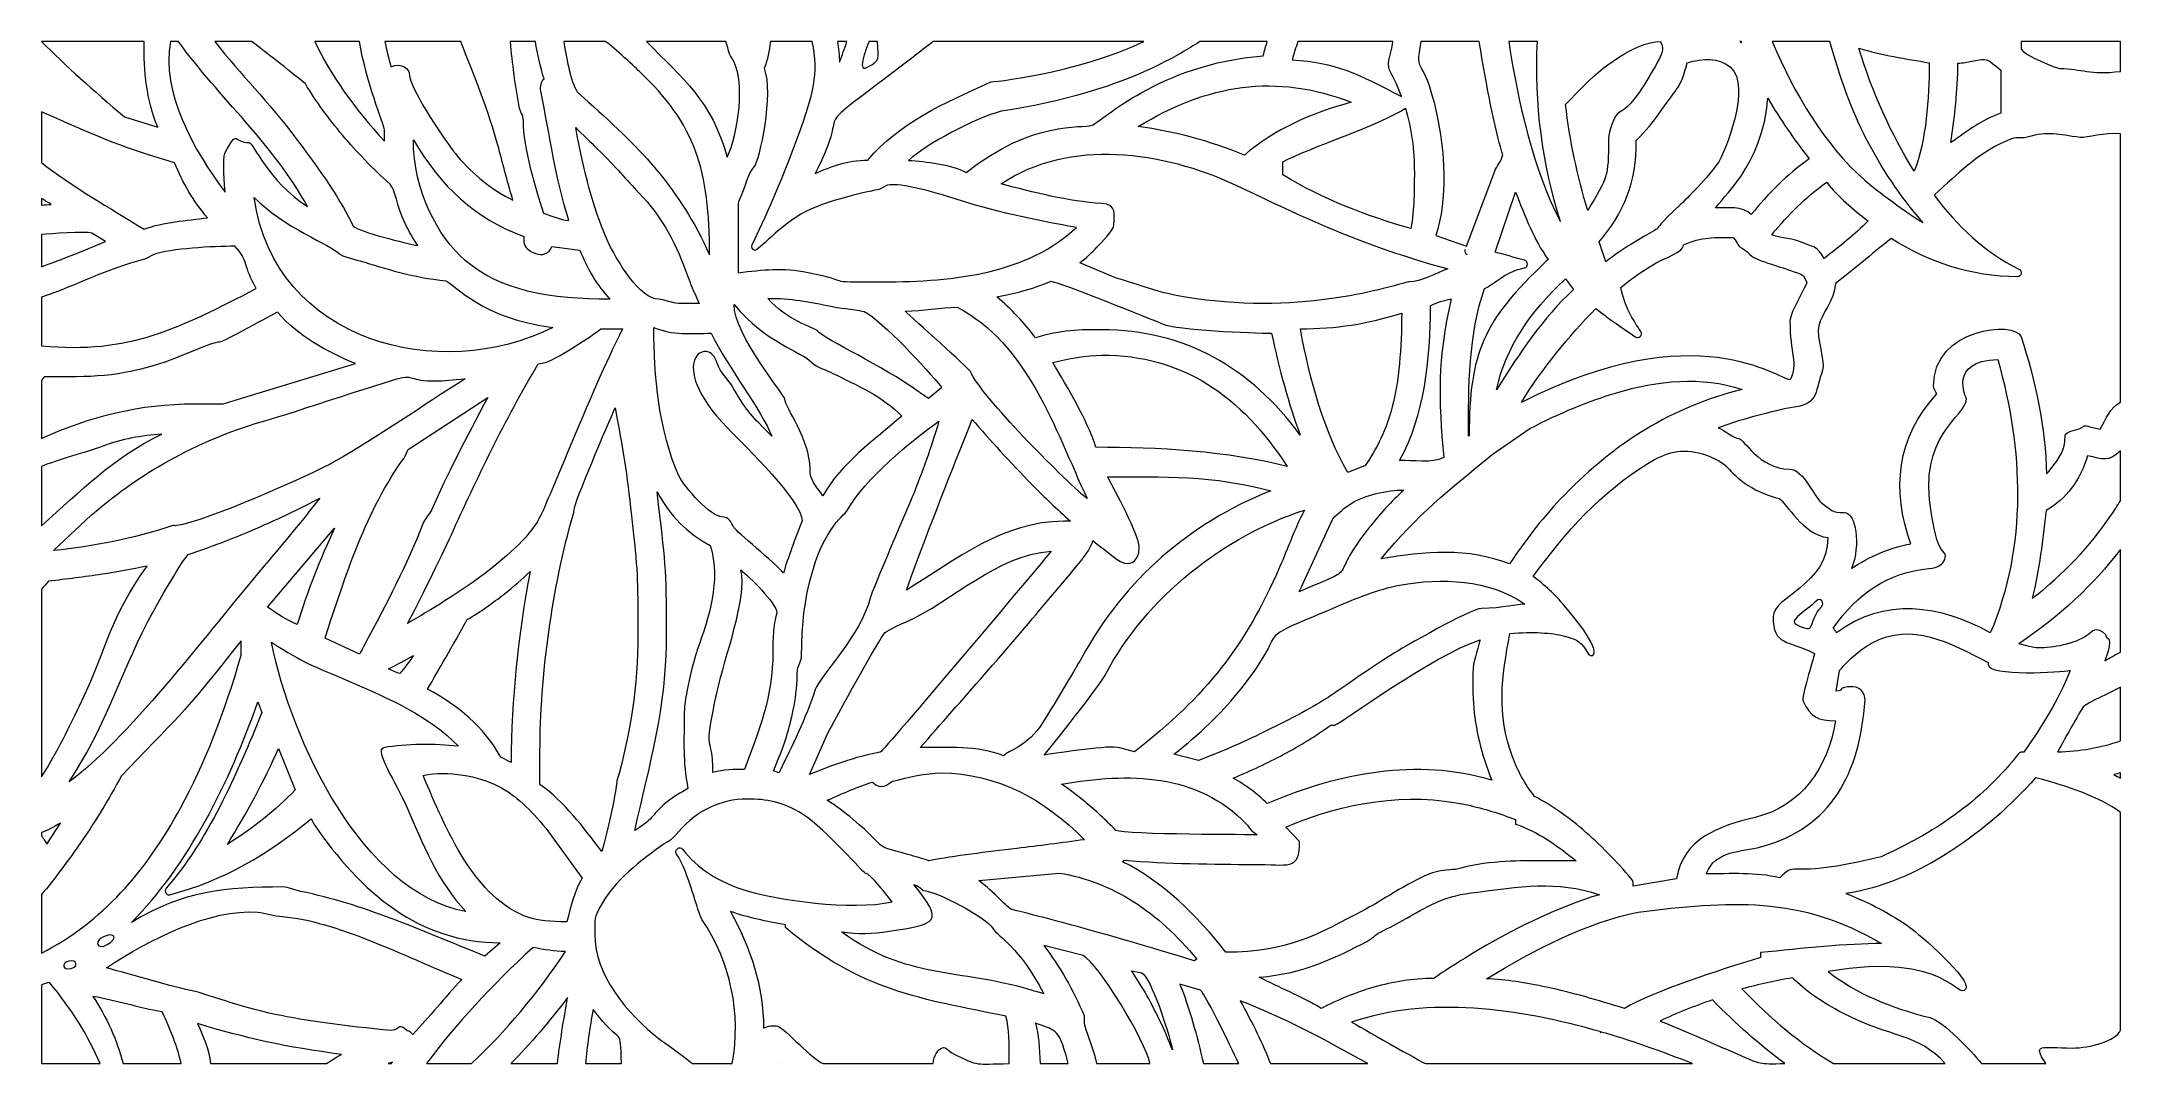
# Model space of a CAD drawing. Header units: millimetres. Extents: x -1200 to 1200, y -594 to 590.
import ezdxf

# ---------------------------------------------------------------- set-up
doc = ezdxf.new("R2010")
doc.units = ezdxf.units.MM
doc.header["$MEASUREMENT"] = 0
doc.layers.add('Layer 1', color=7, linetype='Continuous')

msp = doc.modelspace()

# ---------------------------------------------------------------- linework, layer by layer
at = {"layer": 'Layer 1', "color": 250, "lineweight": 20}
for points, knots in [([(-1199.9772, 589.9734), (-1199.9772, 589.9734), (-1081.6772, 589.9734), (-1081.6772, 589.9734), (-1081.6772, 555.2946), (-1079.269, 522.9196), (-1065.9159, 491.2326), (-1065.9159, 491.2326), (-1104.3692, 503.1216), (-1104.3692, 503.1216), (-1140.1268, 533.3167), (-1171.9937, 562.2479), (-1199.9772, 589.9734)], [0, 0, 0, 0, 0.25, 0.25, 0.25, 0.5, 0.5, 0.5, 0.75, 0.75, 0.75, 1, 1, 1, 1]), ([(-1051.2102, 589.9734), (-1051.2102, 589.9734), (-1041.8575, 589.9734), (-1041.8575, 589.9734), (-995.0944, 525.2716), (-931.5662, 470.7601), (-893.1515, 399.8179), (-938.702, 428.3646), (-955.248, 473.4294), (-960.3199, 473.4294), (-978.9184, 473.4294), (-972.8172, 490.0505), (-988.4413, 461.238), (-991.2795, 456.0042), (-988.7366, 422.2556), (-988.0206, 416.1203), (-1024.2764, 463.6865), (-1062.3624, 532.4826), (-1051.2102, 589.9734)], [0, 0, 0, 0, 0.166666667, 0.166666667, 0.166666667, 0.333333333, 0.333333333, 0.333333333, 0.5, 0.5, 0.5, 0.666666667, 0.666666667, 0.666666667, 0.833333333, 0.833333333, 0.833333333, 1, 1, 1, 1]), ([(-1000.0838, 589.9734), (-1000.0838, 589.9734), (-957.4864, 589.9734), (-957.4864, 589.9734), (-938.7645, 576.014), (-918.0416, 559.8074), (-895.475, 541.2085), (-883.326, 521.252), (-868.797, 501.2926), (-852.4772, 481.9401), (-835.8721, 462.2505), (-817.409, 443.1888), (-797.707, 425.3965), (-791.3209, 419.2405), (-790.3341, 400.8206), (-780.3337, 380.1958), (-775.8555, 370.9597), (-770.7443, 362.4044), (-765.459, 354.5235), (-778.61, 356.9137), (-833.3761, 370.5773), (-840.2169, 377.0199), (-859.3525, 416.0274), (-884.0764, 448.816), (-907.8052, 480.2852), (-938.5516, 521.0635), (-968.5584, 550.6211), (-1000.0838, 589.9734)], [0, 0, 0, 0, 0.111111111, 0.111111111, 0.111111111, 0.222222222, 0.222222222, 0.222222222, 0.333333333, 0.333333333, 0.333333333, 0.444444444, 0.444444444, 0.444444444, 0.555555556, 0.555555556, 0.555555556, 0.666666667, 0.666666667, 0.666666667, 0.777777778, 0.777777778, 0.777777778, 0.888888889, 0.888888889, 0.888888889, 1, 1, 1, 1]), ([(-884.4998, 589.9734), (-884.4998, 589.9734), (-832.9696, 589.9734), (-832.9696, 589.9734), (-825.6675, 545.4888), (-805.2258, 494.6526), (-803.9573, 488.0823), (-803.9573, 488.0823), (-803.9573, 475.0114), (-803.9573, 475.0114), (-839.2402, 512.7613), (-865.9466, 551.3696), (-884.4998, 589.9734)], [0, 0, 0, 0, 0.25, 0.25, 0.25, 0.5, 0.5, 0.5, 0.75, 0.75, 0.75, 1, 1, 1, 1]), ([(-803.5605, 589.9734), (-803.5605, 589.9734), (-715.9493, 589.9734), (-715.9493, 589.9734), (-698.9676, 546.3671), (-684.5873, 513.2868), (-672.263, 466.674), (-666.7586, 445.8544), (-661.2524, 425.0319), (-655.7294, 406.8642), (-680.4065, 419.011), (-701.4387, 436.0778), (-720.097, 458.0631), (-729.1597, 468.7418), (-775.6283, 534.3671), (-775.6283, 554.2803), (-775.6283, 555.992), (-783.6656, 567.5416), (-796.7268, 560.8043), (-799.4251, 570.9207), (-801.7045, 580.6034), (-803.5605, 589.9734)], [0, 0, 0, 0, 0.142857143, 0.142857143, 0.142857143, 0.285714286, 0.285714286, 0.285714286, 0.428571429, 0.428571429, 0.428571429, 0.571428571, 0.571428571, 0.571428571, 0.714285714, 0.714285714, 0.714285714, 0.857142857, 0.857142857, 0.857142857, 1, 1, 1, 1]), ([(-659.1604, 589.9734), (-659.1604, 589.9734), (-629.8026, 589.9734), (-629.8026, 589.9734), (-627.5435, 575.3196), (-624.2666, 561.18), (-619.9285, 547.1011), (-623.4548, 544.2864), (-624.4348, 537.532), (-623.5698, 533.1244), (-613.1226, 479.8905), (-606.6113, 432.5198), (-591.3467, 383.3635), (-601.5991, 384.5099), (-610.4822, 388.5237), (-620.6559, 392.0783), (-630.1645, 421.7544), (-644.085, 466.3723), (-644.085, 499.027), (-644.085, 504.273), (-647.8303, 510.1324), (-649.0884, 515.2037), (-653.4067, 539.7387), (-656.7644, 564.3584), (-659.1604, 589.9734)], [0, 0, 0, 0, 0.125, 0.125, 0.125, 0.25, 0.25, 0.25, 0.375, 0.375, 0.375, 0.5, 0.5, 0.5, 0.625, 0.625, 0.625, 0.75, 0.75, 0.75, 0.875, 0.875, 0.875, 1, 1, 1, 1]), ([(-597.066, 589.9734), (-597.066, 589.9734), (-549.1904, 589.9734), (-549.1904, 589.9734), (-544.4568, 588.1854), (-515.748, 561.1698), (-510.1653, 555.9234), (-444.7774, 494.4741), (-428.8017, 441.3886), (-428.8017, 343.9715), (-464.7904, 421.9713), (-504.0423, 462.2885), (-568.4274, 520.142), (-568.4274, 520.142), (-568.4274, 520.1602), (-568.4274, 520.1602), (-568.4274, 520.1602), (-581.501, 531.9078), (-581.501, 531.9078), (-589.1296, 542.7589), (-595.0409, 575.6877), (-597.066, 589.9734)], [0, 0, 0, 0, 0.142857143, 0.142857143, 0.142857143, 0.285714286, 0.285714286, 0.285714286, 0.428571429, 0.428571429, 0.428571429, 0.571428571, 0.571428571, 0.571428571, 0.714285714, 0.714285714, 0.714285714, 0.857142857, 0.857142857, 0.857142857, 1, 1, 1, 1]), ([(-501.4553, 589.9734), (-501.4553, 589.9734), (-410.0197, 589.9734), (-410.0197, 589.9734), (-407.6472, 584.7496), (-406.8893, 576.5376), (-403.552, 571.6443), (-385.714, 545.4895), (-396.4029, 482.0022), (-408.4475, 456.6433), (-426.9358, 522.5496), (-459.0311, 546.1798), (-501.4553, 589.9734)], [0, 0, 0, 0, 0.25, 0.25, 0.25, 0.5, 0.5, 0.5, 0.75, 0.75, 0.75, 1, 1, 1, 1]), ([(-358.5241, 589.9734), (-358.5241, 589.9734), (-310.2887, 589.9734), (-310.2887, 589.9734), (-301.9606, 552.4714), (-309.5792, 528.7418), (-325.7644, 483.1312), (-345.0599, 428.7555), (-372.9851, 369.0351), (-379.4653, 355.6453), (-380.9312, 352.8625), (-379.518, 349.6186), (-376.6926, 348.9225), (-376.6926, 348.9225), (-376.6926, 348.9216), (-376.6926, 348.9216), (-372.7638, 348.0292), (-347.9184, 378.2642), (-317.6642, 393.8626), (-287.7162, 409.3031), (-233.4444, 419.065), (-232.3996, 419.6015), (-232.3996, 419.6015), (-223.5967, 424.1252), (-223.5967, 424.1252), (-208.3727, 427.7729), (-164.7177, 414.7876), (-147.8454, 409.2455), (-101.6282, 394.0642), (-55.2597, 384.2562), (-5.0954, 375.488), (-61.7398, 322.9765), (-143.3998, 312.6791), (-229.4936, 312.6791), (-304.2314, 312.6791), (-258.8467, 312.7818), (-315.1029, 323.6521), (-345.0953, 329.4476), (-366.3067, 326.6071), (-395.5984, 323.2612), (-395.5984, 323.2612), (-395.5984, 403.5807), (-395.5984, 403.5807), (-395.5984, 404.7527), (-394.012, 408.3123), (-391.8537, 413.1576), (-389.004, 419.5542), (-384.2113, 438.9408), (-377.5854, 445.395), (-371.4272, 451.3934), (-354.3513, 530.7346), (-365.9003, 559.1996), (-361.0566, 569.2129), (-360.1328, 578.9162), (-358.5241, 589.9734)], [0, 0, 0, 0, 0.055555556, 0.055555556, 0.055555556, 0.111111111, 0.111111111, 0.111111111, 0.166666667, 0.166666667, 0.166666667, 0.222222222, 0.222222222, 0.222222222, 0.277777778, 0.277777778, 0.277777778, 0.333333333, 0.333333333, 0.333333333, 0.388888889, 0.388888889, 0.388888889, 0.444444444, 0.444444444, 0.444444444, 0.5, 0.5, 0.5, 0.555555556, 0.555555556, 0.555555556, 0.611111111, 0.611111111, 0.611111111, 0.666666667, 0.666666667, 0.666666667, 0.722222222, 0.722222222, 0.722222222, 0.777777778, 0.777777778, 0.777777778, 0.833333333, 0.833333333, 0.833333333, 0.888888889, 0.888888889, 0.888888889, 0.944444444, 0.944444444, 0.944444444, 1, 1, 1, 1]), ([(-170.693, 589.9734), (-170.693, 589.9734), (72.4977, 589.9734), (72.4977, 589.9734), (-8.2885, 552.0629), (-104.7888, 543.2928), (-104.8008, 543.2873), (-159.0206, 518.5255), (-209.4396, 496.4504), (-246.1314, 453.3225), (-270.2809, 452.9524), (-287.8476, 445.9682), (-307.0584, 437.8549), (-258.0265, 531.468), (-330.9328, 466.8338), (-193.8421, 572.1747), (-185.9106, 578.2694), (-178.0967, 584.2732), (-170.693, 589.9734)], [0, 0, 0, 0, 0.166666667, 0.166666667, 0.166666667, 0.333333333, 0.333333333, 0.333333333, 0.5, 0.5, 0.5, 0.666666667, 0.666666667, 0.666666667, 0.833333333, 0.833333333, 0.833333333, 1, 1, 1, 1]), ([(-281.1218, 589.9734), (-281.1218, 589.9734), (-270.2482, 589.9734), (-270.2482, 589.9734), (-272.8846, 581.962), (-275.7376, 574.0219), (-278.793, 566.1665), (-279.0749, 574.1686), (-279.8518, 582.1425), (-281.1218, 589.9734)], [0, 0, 0, 0, 0.333333333, 0.333333333, 0.333333333, 0.666666667, 0.666666667, 0.666666667, 1, 1, 1, 1]), ([(-244.811, 589.9734), (-244.811, 589.9734), (-234.8167, 589.9734), (-234.8167, 589.9734), (-234.8167, 569.2305), (-229.7904, 569.1419), (-247.0063, 560.2831), (-260.497, 553.3412), (-245.2997, 587.6416), (-244.811, 589.9734)], [0, 0, 0, 0, 0.333333333, 0.333333333, 0.333333333, 0.666666667, 0.666666667, 0.666666667, 1, 1, 1, 1]), ([(137.021, 589.9734), (137.021, 589.9734), (215.0109, 589.9734), (215.0109, 589.9734), (213.2866, 584.5694), (211.777, 579.1926), (210.3797, 573.6583), (88.9454, 563.5997), (24.3209, 497.6421), (12.6297, 493.521), (0.9584, 489.4069), (-55.3902, 499.8359), (-132.5677, 439.0569), (-151.5858, 448.8603), (-178.4802, 451.323), (-199.1715, 452.8969), (-177.3652, 472.1404), (-122.8522, 501.6752), (-92.0164, 509.6547), (-22.412, 519.9451), (39.6603, 538.061), (92.9247, 564.6637), (108.3755, 572.3806), (123.0832, 580.8121), (137.021, 589.9734)], [0, 0, 0, 0, 0.125, 0.125, 0.125, 0.25, 0.25, 0.25, 0.375, 0.375, 0.375, 0.5, 0.5, 0.5, 0.625, 0.625, 0.625, 0.75, 0.75, 0.75, 0.875, 0.875, 0.875, 1, 1, 1, 1]), ([(250.4256, 589.9734), (250.4256, 589.9734), (360.1234, 589.9734), (360.1234, 589.9734), (359.5489, 581.8364), (352.0674, 564.1738), (356.2983, 556.8848), (361.6807, 547.1539), (366.304, 537.0294), (370.1636, 526.5102), (319.5978, 552.5511), (293.8682, 566.4489), (243.9136, 568.7601), (245.858, 576.1571), (248.0331, 583.2278), (250.4256, 589.9734)], [0, 0, 0, 0, 0.2, 0.2, 0.2, 0.4, 0.4, 0.4, 0.6, 0.6, 0.6, 0.8, 0.8, 0.8, 1, 1, 1, 1]), ([(392.321, 589.9734), (392.321, 589.9734), (459.8678, 589.9734), (459.8678, 589.9734), (462.5818, 572.9484), (465.3845, 556.3499), (468.3736, 540.2553), (473.7586, 511.254), (479.7333, 484.0562), (486.8675, 459.2468), (486.358, 453.2761), (479.8646, 446.0318), (477.734, 440.3801), (477.734, 440.3801), (445.1477, 353.9812), (445.1477, 353.9812), (445.1477, 353.9812), (409.6234, 366.1872), (409.6234, 366.1872), (423.5788, 406.7057), (419.7517, 466.1485), (410.4852, 507.5559), (394.553, 578.7493), (384.8316, 548.1412), (392.321, 589.9734)], [0, 0, 0, 0, 0.125, 0.125, 0.125, 0.25, 0.25, 0.25, 0.375, 0.375, 0.375, 0.5, 0.5, 0.5, 0.625, 0.625, 0.625, 0.75, 0.75, 0.75, 0.875, 0.875, 0.875, 1, 1, 1, 1]), ([(493.8408, 589.9734), (493.8408, 589.9734), (526.8966, 589.9734), (526.8966, 589.9734), (523.0384, 519.0828), (533.0385, 447.0048), (553.5544, 382.4203), (522.4623, 440.6155), (504.9902, 518.1462), (493.8408, 589.9734)], [0, 0, 0, 0, 0.333333333, 0.333333333, 0.333333333, 0.666666667, 0.666666667, 0.666666667, 1, 1, 1, 1]), ([(577.5296, 535.9924), (577.5296, 535.9924), (559.5519, 517.4608), (559.5519, 517.4608), (564.1645, 475.9301), (572.8234, 435.148), (585.1693, 394.9908), (607.8862, 435.6588), (608.9724, 430.5451), (608.9724, 478.9301), (608.9724, 484.2373), (615.3269, 505.0952), (621.1717, 508.1118), (639.8018, 517.7271), (651.495, 543.5454), (663.1541, 561.5626), (663.1541, 561.5626), (663.1479, 561.5662), (663.1479, 561.5662), (670.1063, 575.9424), (674.3555, 579.2062), (669.1499, 589.9169), (638.8482, 589.8398), (600.0198, 559.1818), (577.5296, 535.9924)], [0, 0, 0, 0, 0.125, 0.125, 0.125, 0.25, 0.25, 0.25, 0.375, 0.375, 0.375, 0.5, 0.5, 0.5, 0.625, 0.625, 0.625, 0.75, 0.75, 0.75, 0.875, 0.875, 0.875, 1, 1, 1, 1]), ([(760.6542, 589.9734), (760.6542, 589.9734), (762.1593, 589.9734), (762.1593, 589.9734), (762.1593, 589.9734), (762.6172, 588.9154), (762.6172, 588.9154), (761.9694, 589.279), (761.3145, 589.6316), (760.6542, 589.9734)], [0, 0, 0, 0, 0.333333333, 0.333333333, 0.333333333, 0.666666667, 0.666666667, 0.666666667, 1, 1, 1, 1]), ([(797.8074, 589.9734), (797.8074, 589.9734), (864.6983, 589.9734), (864.6983, 589.9734), (887.4777, 505.8887), (918.0272, 444.6153), (971.766, 381.2975), (955.9769, 390.4055), (917.3387, 419.0226), (905.0402, 429.8937), (857.1654, 472.2122), (824.8005, 528.2465), (797.8074, 589.9734)], [0, 0, 0, 0, 0.25, 0.25, 0.25, 0.5, 0.5, 0.5, 0.75, 0.75, 0.75, 1, 1, 1, 1]), ([(962.0607, 440.3519), (976.0426, 477.1521), (979.0658, 522.8789), (979.2457, 565.5104), (952.5845, 570.0053), (924.3232, 574.4013), (897.8461, 582.5135), (914.17, 530.0069), (934.5192, 484.6525), (962.0607, 440.3519)], [0, 0, 0, 0, 0.333333333, 0.333333333, 0.333333333, 0.666666667, 0.666666667, 0.666666667, 1, 1, 1, 1]), ([(1085.5338, 589.9734), (1085.5338, 589.9734), (1200.0202, 589.9734), (1200.0202, 589.9734), (1200.0202, 589.9734), (1200.0202, 555.6263), (1200.0202, 555.6263), (1163.8476, 551.094), (1156.218, 558.8369), (1129.8441, 558.8369), (1127.9745, 558.8369), (1088.4872, 573.9142), (1085.5338, 581.2704), (1085.5338, 581.2704), (1085.5338, 589.9734), (1085.5338, 589.9734)], [0, 0, 0, 0, 0.2, 0.2, 0.2, 0.4, 0.4, 0.4, 0.6, 0.6, 0.6, 0.8, 0.8, 0.8, 1, 1, 1, 1]), ([(188.6873, 459.039), (223.5297, 489.1231), (265.9517, 507.1114), (311.9261, 520.0536), (225.757, 553.8932), (144.817, 540.5874), (66.0953, 491.9207), (108.3265, 486.1407), (147.4263, 475.8263), (188.6873, 459.039)], [0, 0, 0, 0, 0.333333333, 0.333333333, 0.333333333, 0.666666667, 0.666666667, 0.666666667, 1, 1, 1, 1]), ([(640.9472, 475.7843), (642.2437, 427.9035), (625.3787, 390.5281), (598.3259, 359.0462), (598.3259, 359.0462), (605.8517, 335.757), (605.8517, 335.757), (616.2771, 344.0153), (625.8304, 350.4872), (634.9134, 355.9979), (688.3389, 388.4128), (643.7665, 357.0134), (692.1919, 401.9386), (704.7464, 413.5857), (727.1466, 437.193), (736.3395, 451.3604), (741.5543, 459.3969), (775.7585, 539.0223), (749.4369, 560.7333), (735.4228, 572.2927), (718.5979, 570.4268), (699.8661, 565.6179), (692.8775, 536.8827), (688.3428, 537.2429), (670.5799, 511.4581), (656.4154, 490.897), (645.9058, 481.0523), (640.7218, 475.5574), (640.7996, 475.6303), (640.8747, 475.7059), (640.9472, 475.7843)], [0, 0, 0, 0, 0.1, 0.1, 0.1, 0.2, 0.2, 0.2, 0.3, 0.3, 0.3, 0.4, 0.4, 0.4, 0.5, 0.5, 0.5, 0.6, 0.6, 0.6, 0.7, 0.7, 0.7, 0.8, 0.8, 0.8, 0.9, 0.9, 0.9, 1, 1, 1, 1]), ([(1062.0852, 557.048), (1045.9994, 569.485), (1048.3651, 571.5054), (1028.3913, 567.4058), (1028.3913, 567.4058), (1028.3923, 567.4022), (1028.3923, 567.4022), (1023.3236, 566.3606), (1018.2522, 565.3199), (1012.4376, 564.9516), (1012.1559, 533.1402), (1008.8679, 503.2984), (1004.2685, 473.4422), (1024.407, 487.2816), (1038.5448, 499.1704), (1062.0852, 507.319), (1062.0852, 507.319), (1062.0852, 557.048), (1062.0852, 557.048)], [0, 0, 0, 0, 0.166666667, 0.166666667, 0.166666667, 0.333333333, 0.333333333, 0.333333333, 0.5, 0.5, 0.5, 0.666666667, 0.666666667, 0.666666667, 0.833333333, 0.833333333, 0.833333333, 1, 1, 1, 1]), ([(-1199.9798, 450.4063), (-1199.9798, 450.4063), (-1199.9798, 508.9302), (-1199.9798, 508.9302), (-1140.0624, 482.8246), (-1116.0351, 470.5673), (-1046.4189, 450.0372), (-1037.3809, 427.3482), (-1024.5193, 405.1044), (-1008.3158, 386.6733), (-1032.7204, 383.162), (-1059.5086, 382.04), (-1081.7089, 373.4475), (-1119.507, 396.8387), (-1167.58, 424.4742), (-1199.9798, 450.4063)], [0, 0, 0, 0, 0.2, 0.2, 0.2, 0.4, 0.4, 0.4, 0.6, 0.6, 0.6, 0.8, 0.8, 0.8, 1, 1, 1, 1]), ([(384.8562, 438.7425), (384.8562, 465.016), (381.626, 489.5109), (374.5951, 513.1495), (349.7028, 495.464), (260.6389, 466.6047), (232.9127, 451.1317), (232.9127, 451.1317), (232.9127, 436.2902), (232.9127, 436.2902), (278.859, 408.2339), (329.8669, 388.758), (380.9356, 374.0991), (384.8554, 397.1825), (384.8562, 420.1419), (384.8562, 438.7425)], [0, 0, 0, 0, 0.2, 0.2, 0.2, 0.4, 0.4, 0.4, 0.6, 0.6, 0.6, 0.8, 0.8, 0.8, 1, 1, 1, 1]), ([(773.8311, 390.2811), (792.8699, 414.1582), (815.4996, 436.7384), (840.7796, 454.7668), (822.8921, 477.2836), (807.5333, 500.0025), (792.8996, 524.662), (787.7638, 446.9516), (736.8631, 406.8894), (732.5983, 398.0866), (745.7999, 398.0866), (764.0545, 400.3628), (773.8311, 390.2811)], [0, 0, 0, 0, 0.25, 0.25, 0.25, 0.5, 0.5, 0.5, 0.75, 0.75, 0.75, 1, 1, 1, 1]), ([(-452.9522, 316.8155), (-467.0543, 355.5706), (-482.926, 387.167), (-510.3385, 415.4296), (-524.874, 430.4157), (-536.2465, 444.6562), (-558.481, 466.345), (-566.3575, 474.0282), (-574.6859, 482.1534), (-583.2271, 490.7378), (-573.9735, 439.6101), (-562.6217, 397.0284), (-548.2526, 363.9782), (-536.0153, 335.8323), (-508.1914, 292.583), (-487.7225, 292.583), (-480.9088, 292.583), (-473.4879, 288.7362), (-467.7994, 288.1495), (-460.1739, 287.3636), (-449.5221, 287.5573), (-440.8155, 287.5573), (-444.7997, 297.1432), (-449.9255, 306.8713), (-452.9522, 316.8155)], [0, 0, 0, 0, 0.125, 0.125, 0.125, 0.25, 0.25, 0.25, 0.375, 0.375, 0.375, 0.5, 0.5, 0.5, 0.625, 0.625, 0.625, 0.75, 0.75, 0.75, 0.875, 0.875, 0.875, 1, 1, 1, 1]), ([(1200.0202, 483.4939), (1200.0202, 483.4939), (1200.0202, 174.027), (1200.0202, 174.027), (1188.1885, 167.5249), (1183.0181, 153.7812), (1176.485, 142.5479), (1147.9835, 149.9044), (1165.0106, 145.9605), (1148.3291, 141.8716), (1131.0397, 137.6336), (1138.0539, 135.8727), (1135.1621, 123.3219), (1132.9687, 113.8027), (1120.8746, 97.2177), (1114.6786, 90.9781), (1113.5259, 143.0996), (1102.1701, 198.7767), (1085.3032, 249.2578), (1078.7594, 268.8425), (984.1341, 258.979), (984.1341, 192.5857), (984.1341, 189.5578), (986.8135, 186.0375), (988.0875, 183.4106), (941.4664, 133.7159), (935.6911, 72.3858), (958.1118, 10.3222), (933.1323, 5.8067), (910.3598, -3.9924), (889.5319, -18.1096), (900.4715, 9.0893), (894.6511, 46.4043), (881.3575, 46.4317), (866.2553, 46.4628), (866.5174, 49.4674), (856.4559, 56.3986), (846.4245, 63.3091), (834.4982, 96.6527), (818.0168, 96.6527), (782.4879, 96.6527), (765.3919, 131.8327), (759.5566, 131.8327), (754.2883, 131.8327), (742.8118, 141.748), (735.5185, 144.1964), (752.1649, 150.9363), (802.3827, 165.1188), (823.4276, 167.943), (852.0613, 171.7856), (847.8599, 188.4906), (856.1881, 210.8701), (859.3524, 219.3734), (848.8588, 249.5461), (851.6806, 261.8767), (854.9686, 276.2448), (869.8302, 290.6453), (871.0919, 310.8373), (889.5673, 325.1913), (912.3468, 343.9496), (935.2758, 362.86), (978.6268, 335.4812), (1027.3153, 318.6317), (1081.1146, 318.6317), (1085.7697, 318.6317), (1087.4146, 325.2758), (1082.7268, 327.4312), (1043.9786, 346.3551), (1011.3941, 377.2992), (984.85, 412.9116), (1014.9479, 438.7674), (1031.354, 458.6891), (1067.9379, 475.0798), (1067.9379, 475.0798), (1067.9352, 475.0862), (1067.9352, 475.0862), (1083.5796, 482.0916), (1083.2499, 476.9749), (1092.2341, 479.6282), (1117.558, 487.107), (1126.9593, 482.5015), (1153.7258, 479.4414), (1161.3781, 478.5664), (1181.4563, 485.6661), (1200.0202, 483.4939)], [0, 0, 0, 0, 0.035714286, 0.035714286, 0.035714286, 0.071428571, 0.071428571, 0.071428571, 0.107142857, 0.107142857, 0.107142857, 0.142857143, 0.142857143, 0.142857143, 0.178571429, 0.178571429, 0.178571429, 0.214285714, 0.214285714, 0.214285714, 0.25, 0.25, 0.25, 0.285714286, 0.285714286, 0.285714286, 0.321428571, 0.321428571, 0.321428571, 0.357142857, 0.357142857, 0.357142857, 0.392857143, 0.392857143, 0.392857143, 0.428571429, 0.428571429, 0.428571429, 0.464285714, 0.464285714, 0.464285714, 0.5, 0.5, 0.5, 0.535714286, 0.535714286, 0.535714286, 0.571428571, 0.571428571, 0.571428571, 0.607142857, 0.607142857, 0.607142857, 0.642857143, 0.642857143, 0.642857143, 0.678571429, 0.678571429, 0.678571429, 0.714285714, 0.714285714, 0.714285714, 0.75, 0.75, 0.75, 0.785714286, 0.785714286, 0.785714286, 0.821428571, 0.821428571, 0.821428571, 0.857142857, 0.857142857, 0.857142857, 0.892857143, 0.892857143, 0.892857143, 0.928571429, 0.928571429, 0.928571429, 0.964285714, 0.964285714, 0.964285714, 1, 1, 1, 1]), ([(-643.1809, 365.1665), (-699.3915, 385.3145), (-739.743, 423.3504), (-770.7541, 476.763), (-770.7541, 418.0389), (-742.703, 364.6331), (-710.8523, 337.3572), (-669.6686, 302.0887), (-611.8704, 292.583), (-543.4658, 292.583), (-558.8886, 308.0223), (-570.3333, 328.7138), (-578.5225, 349.1531), (-578.5225, 349.1531), (-610.9896, 353.3388), (-610.9896, 353.3388), (-618.5104, 334.716), (-643.161, 349.171), (-643.1809, 358.3682), (-643.1809, 358.3682), (-643.1809, 365.1665), (-643.1809, 365.1665)], [0, 0, 0, 0, 0.142857143, 0.142857143, 0.142857143, 0.285714286, 0.285714286, 0.285714286, 0.428571429, 0.428571429, 0.428571429, 0.571428571, 0.571428571, 0.571428571, 0.714285714, 0.714285714, 0.714285714, 0.857142857, 0.857142857, 0.857142857, 1, 1, 1, 1]), ([(39.9528, 317.4324), (90.6347, 301.3574), (100.7108, 296.3535), (154.0292, 290.6638), (278.2375, 277.4094), (371.7101, 312.6791), (379.5268, 312.6791), (391.4155, 312.6791), (411.5611, 323.1436), (423.3731, 327.5726), (321.5359, 356.2632), (272.5528, 380.0551), (177.9568, 424.538), (94.8756, 463.6062), (-12.6769, 479.2037), (-92.2011, 425.6552), (-55.3243, 416.357), (-14.4754, 405.4125), (24.0512, 403.1105), (42.2122, 402.0254), (38.0235, 390.07), (38.0235, 378.4642), (38.0235, 372.4835), (23.6832, 358.0282), (18.4496, 352.6326), (18.4496, 352.6326), (18.4584, 352.6234), (18.4584, 352.6234), (12.6261, 346.6096), (5.9912, 340.5704), (-1.4398, 334.5075), (-1.4398, 334.5075), (39.9528, 317.4324), (39.9528, 317.4324)], [0, 0, 0, 0, 0.090909091, 0.090909091, 0.090909091, 0.181818182, 0.181818182, 0.181818182, 0.272727273, 0.272727273, 0.272727273, 0.363636364, 0.363636364, 0.363636364, 0.454545455, 0.454545455, 0.454545455, 0.545454545, 0.545454545, 0.545454545, 0.636363636, 0.636363636, 0.636363636, 0.727272727, 0.727272727, 0.727272727, 0.818181818, 0.818181818, 0.818181818, 0.909090909, 0.909090909, 0.909090909, 1, 1, 1, 1]), ([(-1199.9798, 401.1831), (-1199.9798, 401.1831), (-1199.9798, 409.0805), (-1199.9798, 409.0805), (-1196.3713, 406.7576), (-1192.6698, 404.42), (-1188.9206, 402.078), (-1192.5814, 401.7946), (-1196.266, 401.4976), (-1199.9798, 401.1831)], [0, 0, 0, 0, 0.333333333, 0.333333333, 0.333333333, 0.666666667, 0.666666667, 0.666666667, 1, 1, 1, 1]), ([(-609.7885, 259.9565), (-692.7573, 271.0682), (-721.448, 308.6631), (-733.1449, 313.8055), (-771.4028, 317.9), (-803.5764, 328.0637), (-832.1388, 337.0866), (-836.3391, 337.7351), (-853.7675, 342.3531), (-856.4447, 345.2965), (-864.9935, 354.6948), (-921.7893, 376.0261), (-954.439, 410.236), (-931.4354, 242.7001), (-739.4345, 194.9012), (-609.7885, 259.9565)], [0, 0, 0, 0, 0.2, 0.2, 0.2, 0.4, 0.4, 0.4, 0.6, 0.6, 0.6, 0.8, 0.8, 0.8, 1, 1, 1, 1]), ([(465.8901, 304.8866), (447.5445, 253.1577), (447.2918, 191.2512), (447.2918, 134.634), (447.2918, 134.634), (448.196, 135.1006), (448.196, 135.1006), (448.196, 231.1761), (464.5979, 268.0393), (537.1753, 336.4587), (537.1753, 336.4587), (539.308, 338.6577), (539.308, 338.6577), (522.8518, 361.0918), (512.9734, 388.1429), (501.6997, 416.0884), (501.6997, 416.0884), (478.0346, 346.9514), (478.0346, 346.9514), (488.4758, 344.5888), (499.7446, 340.6898), (511.9202, 337.7182), (516.7824, 336.6012), (516.5434, 329.7252), (511.9397, 328.7772), (489.4301, 324.1425), (483.9395, 314.5546), (465.8901, 304.8866)], [0, 0, 0, 0, 0.111111111, 0.111111111, 0.111111111, 0.222222222, 0.222222222, 0.222222222, 0.333333333, 0.333333333, 0.333333333, 0.444444444, 0.444444444, 0.444444444, 0.555555556, 0.555555556, 0.555555556, 0.666666667, 0.666666667, 0.666666667, 0.777777778, 0.777777778, 0.777777778, 0.888888889, 0.888888889, 0.888888889, 1, 1, 1, 1]), ([(860.9174, 427.5736), (835.3933, 409.5401), (817.6247, 391.351), (797.4088, 366.8771), (809.9106, 362.591), (821.3079, 363.081), (834.4099, 357.5262), (850.1034, 350.8726), (848.4096, 354.7337), (858.0847, 339.7639), (875.6694, 353.3744), (892.5285, 366.8238), (908.74, 383.0245), (891.463, 396.4065), (874.4788, 410.0549), (860.9174, 427.5736)], [0, 0, 0, 0, 0.2, 0.2, 0.2, 0.4, 0.4, 0.4, 0.6, 0.6, 0.6, 0.8, 0.8, 0.8, 1, 1, 1, 1]), ([(-1199.9798, 330.2107), (-1199.9798, 330.2107), (-1199.9798, 367.3919), (-1199.9798, 367.3919), (-1189.2743, 368.0451), (-1150.2832, 371.3034), (-1141.7849, 368.8764), (-1141.7849, 368.8764), (-1126.1146, 359.183), (-1126.1146, 359.183), (-1150.3511, 349.1733), (-1176.8918, 338.4266), (-1199.9798, 330.2107)], [0, 0, 0, 0, 0.25, 0.25, 0.25, 0.5, 0.5, 0.5, 0.75, 0.75, 0.75, 1, 1, 1, 1]), ([(834.2234, 319.8073), (817.7533, 328.3272), (784.0432, 334.9905), (773.9646, 342.795), (771.6623, 344.5784), (769.4855, 346.7363), (767.3334, 348.9517), (755.5873, 355.1864), (760.1908, 356.2819), (752.866, 363.8506), (732.9227, 363.8506), (715.7617, 365.1364), (695.7616, 355.5122), (695.7616, 346.1305), (675.4086, 341.9446), (657.053, 330.5899), (645.7304, 323.5856), (634.4246, 315.4969), (623.1427, 306.331), (627.9628, 283.9074), (636.8587, 269.1283), (646.2898, 255.401), (646.2898, 255.401), (646.3006, 255.401), (646.3006, 255.401), (648.9648, 251.1275), (644.0691, 246.1869), (639.9175, 249.266), (612.5519, 268.0736), (610.9848, 269.1617), (594.3302, 282.0265), (562.6911, 249.1605), (533.407, 213.9043), (508.3841, 173.6433), (711.5228, 276.5495), (805.7756, 199.6228), (818.9334, 199.6228), (828.1073, 218.334), (818.4719, 229.7272), (818.4719, 267.936), (818.4719, 277.4814), (838.415, 309.0024), (837.9, 312.2508), (837.9, 312.2508), (834.2234, 319.8073), (834.2234, 319.8073)], [0, 0, 0, 0, 0.066666667, 0.066666667, 0.066666667, 0.133333333, 0.133333333, 0.133333333, 0.2, 0.2, 0.2, 0.266666667, 0.266666667, 0.266666667, 0.333333333, 0.333333333, 0.333333333, 0.4, 0.4, 0.4, 0.466666667, 0.466666667, 0.466666667, 0.533333333, 0.533333333, 0.533333333, 0.6, 0.6, 0.6, 0.666666667, 0.666666667, 0.666666667, 0.733333333, 0.733333333, 0.733333333, 0.8, 0.8, 0.8, 0.866666667, 0.866666667, 0.866666667, 0.933333333, 0.933333333, 0.933333333, 1, 1, 1, 1]), ([(-1199.9798, 239.0321), (-1199.9798, 239.0321), (-1199.9798, 294.9625), (-1199.9798, 294.9625), (-1158.6232, 308.8654), (-1126.3733, 327.2779), (-1081.0726, 338.8709), (-1077.4914, 339.7873), (-1074.4764, 342.7194), (-1070.9971, 343.9487), (-1050.1938, 351.2991), (-1002.4332, 353.7065), (-976.7528, 353.8081), (-961.0401, 337.5937), (-967.1542, 330.528), (-952.0572, 304.9103), (-1039.7362, 259.7354), (-1099.0234, 228.7906), (-1199.9798, 239.0321)], [0, 0, 0, 0, 0.166666667, 0.166666667, 0.166666667, 0.333333333, 0.333333333, 0.333333333, 0.5, 0.5, 0.5, 0.666666667, 0.666666667, 0.666666667, 0.833333333, 0.833333333, 0.833333333, 1, 1, 1, 1]), ([(23.862, 257.4267), (119.5352, 257.4267), (195.609, 213.9182), (253.1858, 135.8533), (239.5466, 172.2811), (228.8468, 211.7314), (220.0548, 253.345), (198.2653, 253.3344), (109.1453, 257.5566), (95.0387, 263.8323), (82.2311, 269.5299), (-28.0001, 313.43), (-34.5355, 313.3179), (-46.2769, 308.5335), (-56.9561, 304.892), (-68.1975, 301.841), (-77.207, 299.3959), (-86.5808, 297.3291), (-97.1628, 295.3515), (-80.8744, 281.6624), (-65.2258, 265.1804), (-52.4787, 248.1287), (-23.8704, 257.4249), (-0.0063, 257.4267), (23.862, 257.4267)], [0, 0, 0, 0, 0.125, 0.125, 0.125, 0.25, 0.25, 0.25, 0.375, 0.375, 0.375, 0.5, 0.5, 0.5, 0.625, 0.625, 0.625, 0.75, 0.75, 0.75, 0.875, 0.875, 0.875, 1, 1, 1, 1]), ([(558.1925, 315.1159), (558.1006, 315.0129), (558.0034, 314.9126), (557.9009, 314.8161), (518.7279, 278.0066), (490.0903, 236.7431), (479.7546, 188.2033), (506.1634, 230.371), (533.3428, 271.1579), (568.4652, 303.7136), (568.4652, 303.7136), (559.323, 316.2787), (559.323, 316.2787), (559.323, 316.2787), (558.1925, 315.1159), (558.1925, 315.1159)], [0, 0, 0, 0, 0.2, 0.2, 0.2, 0.4, 0.4, 0.4, 0.6, 0.6, 0.6, 0.8, 0.8, 0.8, 1, 1, 1, 1]), ([(-356.174, 293.5271), (-356.174, 293.5271), (-361.5423, 293.5271), (-361.5423, 293.5271), (-340.1219, 268.3088), (-308.1439, 260.0294), (-304.3195, 256.0743), (-293.8857, 245.2846), (-229.1471, 216.1283), (-188.0892, 186.3305), (-184.1751, 183.4898), (-180.1067, 180.8498), (-176.1223, 178.1142), (-176.1223, 178.1142), (-160.7386, 190.8059), (-160.7386, 190.8059), (-178.8654, 212.5391), (-227.8478, 266.7045), (-250.3834, 278.4441), (-253.089, 279.8536), (-278.6269, 282.4709), (-283.9545, 283.5584), (-307.932, 288.4721), (-331.7788, 293.5271), (-356.174, 293.5271)], [0, 0, 0, 0, 0.125, 0.125, 0.125, 0.25, 0.25, 0.25, 0.375, 0.375, 0.375, 0.5, 0.5, 0.5, 0.625, 0.625, 0.625, 0.75, 0.75, 0.75, 0.875, 0.875, 0.875, 1, 1, 1, 1]), ([(427.3944, 293.0132), (419.5456, 291.7494), (410.4166, 288.4964), (403.4368, 285.1806), (403.4368, 222.4828), (396.5955, 158.4855), (367.8277, 106.7098), (382.5623, 106.7098), (405.9251, 103.2537), (418.725, 109.8575), (412.6633, 178.5855), (411.2621, 222.0558), (427.3944, 293.0132)], [0, 0, 0, 0, 0.25, 0.25, 0.25, 0.5, 0.5, 0.5, 0.75, 0.75, 0.75, 1, 1, 1, 1]), ([(-1199.9798, 131.8418), (-1199.9798, 131.8418), (-1199.9798, 198.9229), (-1199.9798, 198.9229), (-1198.936, 200.3144), (-1197.9029, 201.7042), (-1196.8811, 203.0949), (-1141.3614, 203.0949), (-1113.4594, 201.8676), (-1058.8711, 219.6387), (-1041.1122, 225.42), (-1004.0505, 243.2879), (-994.4266, 243.2879), (-989.5352, 243.2879), (-934.0064, 275.1395), (-927.5912, 277.6731), (-904.4461, 250.3919), (-870.3827, 231.968), (-837.5434, 218.2927), (-837.5434, 218.2927), (-990.1524, 172.0202), (-990.1524, 172.0202), (-990.1524, 172.0202), (-1023.6596, 172.0202), (-1023.6596, 172.0202), (-1085.572, 172.0202), (-1144.539, 157.6882), (-1199.9798, 131.8418)], [0, 0, 0, 0, 0.111111111, 0.111111111, 0.111111111, 0.222222222, 0.222222222, 0.222222222, 0.333333333, 0.333333333, 0.333333333, 0.444444444, 0.444444444, 0.444444444, 0.555555556, 0.555555556, 0.555555556, 0.666666667, 0.666666667, 0.666666667, 0.777777778, 0.777777778, 0.777777778, 0.888888889, 0.888888889, 0.888888889, 1, 1, 1, 1]), ([(-400.478, 286.6131), (-400.478, 250.7472), (-342.0125, 182.1932), (-342.0125, 177.5027), (-342.0125, 168.5241), (-312.7792, 130.2697), (-312.7792, 97.1284), (-312.7792, 82.8464), (-306.7872, 79.177), (-298.0902, 65.7285), (-276.6094, 103.7374), (-238.7426, 130.2706), (-206.7855, 157.7146), (-228.9698, 180.5981), (-259.4083, 193.7488), (-287.1115, 207.4709), (-294.1401, 210.9524), (-305.2846, 214.05), (-310.5698, 219.5001), (-323.9178, 233.2647), (-362.14, 241.0815), (-400.478, 286.6131)], [0, 0, 0, 0, 0.142857143, 0.142857143, 0.142857143, 0.285714286, 0.285714286, 0.285714286, 0.428571429, 0.428571429, 0.428571429, 0.571428571, 0.571428571, 0.571428571, 0.714285714, 0.714285714, 0.714285714, 0.857142857, 0.857142857, 0.857142857, 1, 1, 1, 1]), ([(-142.8367, 283.4655), (-162.1626, 283.2932), (-182.3762, 279.5832), (-203.138, 278.7012), (-193.7914, 270.4252), (-129.5038, 212.5665), (-128.078, 209.6052), (-113.0041, 178.2995), (-24.788, 89.3577), (6.9882, 62.5216), (-30.5073, 144.6839), (-62.0039, 241.2462), (-142.8367, 283.4655)], [0, 0, 0, 0, 0.25, 0.25, 0.25, 0.5, 0.5, 0.5, 0.75, 0.75, 0.75, 1, 1, 1, 1]), ([(370.2334, 276.7483), (330.6694, 263.8166), (294.2638, 258.7698), (253.3006, 258.3791), (264.5353, 198.3312), (280.8838, 139.3041), (308.2583, 92.7305), (308.2583, 92.7305), (328.0266, 100.8766), (328.0266, 100.8766), (341.9468, 120.2637), (352.42, 142.0821), (359.4464, 168.6548), (366.8579, 196.6845), (370.2334, 237.0909), (370.2334, 276.7483)], [0, 0, 0, 0, 0.2, 0.2, 0.2, 0.4, 0.4, 0.4, 0.6, 0.6, 0.6, 0.8, 0.8, 0.8, 1, 1, 1, 1]), ([(-554.4835, 258.3535), (-564.5166, 250.6749), (-575.7597, 243.0309), (-587.5798, 236.0685), (-587.5798, 236.0685), (-587.5755, 236.0603), (-587.5755, 236.0603), (-597.7124, 230.0891), (-614.9163, 218.166), (-626.5395, 218.166), (-665.693, 152.3088), (-696.7336, 86.9194), (-727.2949, 19.951), (-737.9977, -3.5018), (-765.1372, -59.1001), (-777.5701, -81.5372), (-723.8233, -50.1976), (-645.539, -1.5186), (-623.1279, 44.0924), (-612.1191, 69.6408), (-601.7458, 94.3243), (-591.9424, 117.6528), (-568.8738, 172.5488), (-548.957, 219.9403), (-529.1939, 258.3535), (-529.1939, 258.3535), (-554.4835, 258.3535), (-554.4835, 258.3535)], [0, 0, 0, 0, 0.111111111, 0.111111111, 0.111111111, 0.222222222, 0.222222222, 0.222222222, 0.333333333, 0.333333333, 0.333333333, 0.444444444, 0.444444444, 0.444444444, 0.555555556, 0.555555556, 0.555555556, 0.666666667, 0.666666667, 0.666666667, 0.777777778, 0.777777778, 0.777777778, 0.888888889, 0.888888889, 0.888888889, 1, 1, 1, 1]), ([(-493.0457, 260.2153), (-493.0457, 204.2226), (-487.6911, 141.2857), (-464.2137, 89.0069), (-458.0534, 75.2892), (-426.7626, 41.405), (-414.6315, 41.4003), (-406.3022, 41.3972), (-404.1111, 35.0901), (-400.691, 29.0968), (-398.1795, 24.6957), (-352.7181, -12.0701), (-343.4355, -23.3897), (-338.2245, -5.2411), (-330.0916, 15.8347), (-321.8932, 36.9796), (-321.4253, 58.8523), (-387.4844, 122.9721), (-408.0223, 144.1508), (-483.6885, 222.1771), (-429.2866, 252.1174), (-420.0166, 218.8358), (-416.9133, 207.6943), (-407.3094, 200.7247), (-401.0472, 189.7752), (-384.0321, 160.0241), (-380.9711, 159.2756), (-357.0534, 134.6067), (-368.2915, 164.083), (-407.4032, 213.489), (-427.0827, 253.345), (-448.3002, 253.345), (-472.6298, 250.5389), (-493.0457, 260.2153)], [0, 0, 0, 0, 0.090909091, 0.090909091, 0.090909091, 0.181818182, 0.181818182, 0.181818182, 0.272727273, 0.272727273, 0.272727273, 0.363636364, 0.363636364, 0.363636364, 0.454545455, 0.454545455, 0.454545455, 0.545454545, 0.545454545, 0.545454545, 0.636363636, 0.636363636, 0.636363636, 0.727272727, 0.727272727, 0.727272727, 0.818181818, 0.818181818, 0.818181818, 0.909090909, 0.909090909, 0.909090909, 1, 1, 1, 1]), ([(24.0698, 228.2222), (6.1017, 227.7461), (-14.9385, 224.089), (-32.6379, 219.7589), (-15.5534, 190.1443), (6.4717, 155.2199), (17.2794, 121.781), (86.9748, 121.781), (170.72, 117.355), (238.0009, 99.5944), (185.3436, 180.903), (117.7575, 228.1527), (24.0698, 228.2222)], [0, 0, 0, 0, 0.25, 0.25, 0.25, 0.5, 0.5, 0.5, 0.75, 0.75, 0.75, 1, 1, 1, 1]), ([(978.8993, -17.9575), (932.0048, -22.8711), (895.7642, -46.8475), (868.5111, -86.7954), (869.8967, -88.2747), (871.0921, -90.5698), (872.3275, -92.482), (926.1492, -50.8185), (993.0047, -60.2792), (1049.8328, -92.3891), (1092.5199, 7.739), (1087.9763, 119.4482), (1058.3537, 223.1425), (1000.4728, 221.38), (1022.1932, 179.2637), (1022.1932, 177.5027), (1022.1932, 156.3583), (964.7493, 137.6432), (981.9237, 44.5899), (983.9335, 33.7005), (987.0344, 9.1555), (996.3679, 0.0564), (1000.5774, -4.0473), (995.9846, -11.4752), (991.6714, -14.4389), (991.6714, -14.4389), (991.6687, -14.4343), (991.6687, -14.4343), (988.5771, -16.5559), (984.3012, -17.9401), (978.8993, -17.9575)], [0, 0, 0, 0, 0.1, 0.1, 0.1, 0.2, 0.2, 0.2, 0.3, 0.3, 0.3, 0.4, 0.4, 0.4, 0.5, 0.5, 0.5, 0.6, 0.6, 0.6, 0.7, 0.7, 0.7, 0.8, 0.8, 0.8, 0.9, 0.9, 0.9, 1, 1, 1, 1]), ([(-1186.232, 2.5314), (-1139.6418, 7.7068), (-1093.7966, 16.0629), (-1049.5221, 31.0927), (-1047.6686, 31.7218), (-1045.651, 31.0863), (-1043.7568, 31.3606), (-1011.4505, 36.0371), (-890.9194, 88.542), (-860.2151, 106.0875), (-813.4977, 132.7835), (-757.7432, 170.8744), (-711.1174, 200.9241), (-768.246, 194.3742), (-766.9977, 202.824), (-780.089, 202.8961), (-788.2365, 202.9411), (-918.6122, 158.8002), (-939.7128, 153.0096), (-1012.5397, 133.0237), (-1083.0724, 95.3241), (-1142.6262, 43.4098), (-1142.6262, 43.4098), (-1186.232, 2.5314), (-1186.232, 2.5314)], [0, 0, 0, 0, 0.125, 0.125, 0.125, 0.25, 0.25, 0.25, 0.375, 0.375, 0.375, 0.5, 0.5, 0.5, 0.625, 0.625, 0.625, 0.75, 0.75, 0.75, 0.875, 0.875, 0.875, 1, 1, 1, 1]), ([(474.6292, 113.5036), (424.2269, 71.9215), (387.9208, 43.8098), (346.7088, -6.8586), (396.1378, 1.827), (446.8856, 5.9983), (494.7689, -12.8477), (513.9397, 16.3914), (535.3635, 43.2148), (558.4807, 67.0508), (616.3681, 126.7362), (682.8569, 168.7099), (763.1616, 188.6161), (716.1092, 204.0209), (666.727, 199.1963), (617.0258, 184.3648), (585.7713, 175.0377), (552.6113, 161.1804), (518.1838, 143.4536), (518.1838, 143.4536), (474.6292, 113.5036), (474.6292, 113.5036)], [0, 0, 0, 0, 0.142857143, 0.142857143, 0.142857143, 0.285714286, 0.285714286, 0.285714286, 0.428571429, 0.428571429, 0.428571429, 0.571428571, 0.571428571, 0.571428571, 0.714285714, 0.714285714, 0.714285714, 0.857142857, 0.857142857, 0.857142857, 1, 1, 1, 1]), ([(-684.9095, 179.298), (-684.9095, 179.298), (-776.6306, 119.1136), (-776.6306, 119.1136), (-778.9211, 116.4928), (-779.4248, 112.1334), (-781.5127, 109.2888), (-824.3985, 50.8639), (-850.3101, -29.1206), (-872.6999, -98.3189), (-872.6999, -98.3189), (-832.8077, -117.0179), (-832.8077, -117.0179), (-831.3969, -113.7758), (-829.445, -110.6778), (-827.7922, -107.5559), (-800.8074, -56.5968), (-778.141, -13.7919), (-759.8291, 33.3654), (-757.7228, 39.0593), (-752.6525, 43.794), (-749.804, 49.1309), (-732.1293, 90.0576), (-710.5076, 130.9679), (-684.9095, 179.298)], [0, 0, 0, 0, 0.125, 0.125, 0.125, 0.25, 0.25, 0.25, 0.375, 0.375, 0.375, 0.5, 0.5, 0.5, 0.625, 0.625, 0.625, 0.75, 0.75, 0.75, 0.875, 0.875, 0.875, 1, 1, 1, 1]), ([(-537.9649, 167.1703), (-545.2177, 149.4937), (-585.6188, 58.0656), (-585.6188, 46.901), (-585.6188, 46.3934), (-585.6999, 45.9049), (-585.8484, 45.4493), (-610.3741, -39.0949), (-624.5942, -142.9379), (-624.5942, -229.4036), (-624.5942, -229.4036), (-624.5942, -267.2008), (-624.5942, -267.2008), (-596.6595, -287.2311), (-574.1552, -316.9543), (-553.0924, -344.8749), (-547.4789, -322.5837), (-539.6581, -294.5006), (-535.955, -264.0915), (-535.9269, -263.8218), (-535.8737, -263.5529), (-535.7961, -263.2841), (-519.8606, -208.3122), (-511.6325, -154.0068), (-511.6325, -93.7761), (-511.6325, -26.8272), (-511.5142, -23.4397), (-518.9009, 43.243), (-524.2356, 91.4008), (-528.8791, 120.3496), (-537.9649, 167.1703)], [0, 0, 0, 0, 0.1, 0.1, 0.1, 0.2, 0.2, 0.2, 0.3, 0.3, 0.3, 0.4, 0.4, 0.4, 0.5, 0.5, 0.5, 0.6, 0.6, 0.6, 0.7, 0.7, 0.7, 0.8, 0.8, 0.8, 0.9, 0.9, 0.9, 1, 1, 1, 1]), ([(-163.938, 151.8021), (-196.9282, 129.1515), (-249.5379, 84.4338), (-269.5093, 49.6758), (-274.9406, 40.2235), (-300.4895, 28.5364), (-315.9248, -45.7321), (-321.3215, -71.6998), (-322.5216, -96.5218), (-322.5216, -118.8751), (-322.5216, -124.1887), (-326.5647, -129.4289), (-327.3915, -134.6462), (-327.479, -167.0804), (-333.7664, -189.7556), (-338.8016, -207.9142), (-343.1159, -223.4746), (-348.9399, -236.9431), (-355.1045, -251.7798), (-355.1045, -251.7798), (-348.6588, -253.997), (-348.6588, -253.997), (-333.3403, -222.4117), (-317.6924, -191.3738), (-306.8091, -157.7979), (-301.9, -142.6529), (-253.7569, -94.6871), (-243.517, -52.4849), (-241.5543, -44.3956), (-196.8748, 58.8409), (-192.7787, 69.3082), (-180.7871, 99.9525), (-171.043, 127.3262), (-163.938, 151.8021)], [0, 0, 0, 0, 0.090909091, 0.090909091, 0.090909091, 0.181818182, 0.181818182, 0.181818182, 0.272727273, 0.272727273, 0.272727273, 0.363636364, 0.363636364, 0.363636364, 0.454545455, 0.454545455, 0.454545455, 0.545454545, 0.545454545, 0.545454545, 0.636363636, 0.636363636, 0.636363636, 0.727272727, 0.727272727, 0.727272727, 0.818181818, 0.818181818, 0.818181818, 0.909090909, 0.909090909, 0.909090909, 1, 1, 1, 1]), ([(-19.9939, 36.3745), (-19.9939, 36.3745), (-11.9909, 36.3745), (-11.9909, 36.3745), (-27.6302, 50.3165), (-42.2423, 64.3197), (-55.9697, 78.1669), (-55.9697, 78.1669), (-55.9697, 78.1852), (-55.9697, 78.1852), (-82.1237, 104.5664), (-105.0209, 130.3044), (-125.7243, 153.9765), (-151.1135, 89.0977), (-171.0177, 41.4508), (-201.5056, -43.0311), (-144.3047, -7.6259), (-89.7945, 36.3745), (-19.9939, 36.3745)], [0, 0, 0, 0, 0.166666667, 0.166666667, 0.166666667, 0.333333333, 0.333333333, 0.333333333, 0.5, 0.5, 0.5, 0.666666667, 0.666666667, 0.666666667, 0.833333333, 0.833333333, 0.833333333, 1, 1, 1, 1]), ([(-1199.9798, 31.2512), (-1199.9798, 31.2512), (-1199.9798, 99.4723), (-1199.9798, 99.4723), (-1182.5935, 107.6208), (-1148.7221, 115.5176), (-1129.1311, 123.0815), (-1107.5448, 131.4155), (-1084.35, 135.2791), (-1061.2715, 136.9688), (-1118.4019, 109.1292), (-1153.6776, 72.0495), (-1199.9798, 31.2512)], [0, 0, 0, 0, 0.25, 0.25, 0.25, 0.5, 0.5, 0.5, 0.75, 0.75, 0.75, 1, 1, 1, 1]), ([(635.9625, -376.8534), (637.9053, -378.801), (637.3014, -382.2479), (637.3014, -384.8073), (637.3014, -384.8073), (687.4423, -376.1809), (687.4423, -376.1809), (695.027, -329.983), (736.2107, -315.281), (778.2397, -305.2988), (831.6307, -292.6179), (861.7561, -248.6959), (871.2713, -193.7725), (850.8109, -193.7725), (842.5998, -189.6221), (833.5818, -171.1868), (831.6402, -167.2177), (844.9982, -123.5895), (846.9389, -116.2616), (816.0167, -100.3219), (798.9873, -107.7131), (798.9873, -73.6855), (798.9873, -50.5963), (862.3271, -37.1028), (862.3271, 17.5178), (832.7822, 21.4428), (814.5126, 57.3636), (805.8607, 62.8634), (793.5827, 65.5936), (781.3631, 70.7498), (770.3543, 77.735), (743.4721, 94.7921), (751.4122, 103.3649), (717.4612, 114.1369), (693.9044, 121.6111), (675.0336, 115.7686), (654.4723, 103.1867), (601.496, 70.7694), (558.8088, 23.8099), (522.192, -27.3712), (535.2027, -36.8259), (547.2359, -48.2336), (558.2906, -61.1513), (610.3852, -122.0242), (588.4455, -122.3712), (585.0872, -115.9162), (578.9982, -104.2124), (573.6748, -99.9943), (558.5356, -96.0917), (543.2366, -92.1476), (521.9825, -90.951), (495.2682, -93.0188), (485.4433, -143.6954), (479.7959, -186.1791), (498.1309, -235.328), (503.9641, -250.9642), (512.0908, -266.5976), (523.6299, -281.059), (542.3943, -290.8319), (561.0906, -303.9673), (579.2018, -319.3921), (598.9623, -336.2211), (618.1119, -355.8461), (635.9625, -376.8534)], [0, 0, 0, 0, 0.047619048, 0.047619048, 0.047619048, 0.095238095, 0.095238095, 0.095238095, 0.142857143, 0.142857143, 0.142857143, 0.19047619, 0.19047619, 0.19047619, 0.238095238, 0.238095238, 0.238095238, 0.285714286, 0.285714286, 0.285714286, 0.333333333, 0.333333333, 0.333333333, 0.380952381, 0.380952381, 0.380952381, 0.428571429, 0.428571429, 0.428571429, 0.476190476, 0.476190476, 0.476190476, 0.523809524, 0.523809524, 0.523809524, 0.571428571, 0.571428571, 0.571428571, 0.619047619, 0.619047619, 0.619047619, 0.666666667, 0.666666667, 0.666666667, 0.714285714, 0.714285714, 0.714285714, 0.761904762, 0.761904762, 0.761904762, 0.80952381, 0.80952381, 0.80952381, 0.857142857, 0.857142857, 0.857142857, 0.904761905, 0.904761905, 0.904761905, 0.952380952, 0.952380952, 0.952380952, 1, 1, 1, 1]), ([(1200.0202, 117.8396), (1200.0202, 117.8396), (1200.0202, 60.1194), (1200.0202, 60.1194), (1196.5017, 54.3381), (1192.8347, 48.6434), (1189.0193, 43.0398), (1164.7894, 7.4561), (1134.5531, -24.5233), (1098.3165, -52.4302), (1106.1005, -19.8984), (1110.3879, 15.5042), (1114.4497, 48.9833), (1137.4178, 61.6673), (1153.5891, 84.1251), (1162.1513, 111.9454), (1179.6746, 108.3228), (1186.6948, 104.0375), (1200.0202, 117.8396)], [0, 0, 0, 0, 0.166666667, 0.166666667, 0.166666667, 0.333333333, 0.333333333, 0.333333333, 0.5, 0.5, 0.5, 0.666666667, 0.666666667, 0.666666667, 0.833333333, 0.833333333, 0.833333333, 1, 1, 1, 1]), ([(0.5221, -121.6902), (49.9375, -30.6116), (126.0631, 34.741), (219.1843, 71.4888), (153.3494, 89.768), (93.9536, 87.5396), (30.9919, 87.5396), (38.6446, 71.7584), (67.2568, 20.5848), (67.2568, 6.7134), (67.2568, -12.7258), (53.8739, -16.9316), (40.7394, -7.0109), (31.4001, 0.05), (22.3799, 7.1891), (13.6583, 14.3775), (13.6583, 4.1969), (-17.054, -29.4461), (-38.9015, -55.7274), (-84.064, -110.0548), (-138.2094, -170.6984), (-185.4775, -224.8471), (-153.1766, -224.8471), (-120.3934, -222.2274), (-89.2941, -234.156), (-83.5006, -228.1683), (-65.4059, -224.6564), (-47.8422, -201.4594), (-41.65, -193.2811), (-5.6491, -131.6919), (0.5221, -121.6902)], [0, 0, 0, 0, 0.1, 0.1, 0.1, 0.2, 0.2, 0.2, 0.3, 0.3, 0.3, 0.4, 0.4, 0.4, 0.5, 0.5, 0.5, 0.6, 0.6, 0.6, 0.7, 0.7, 0.7, 0.8, 0.8, 0.8, 0.9, 0.9, 0.9, 1, 1, 1, 1]), ([(290.6173, 39.2177), (290.6173, 39.2177), (252.0031, -44.8373), (252.0031, -44.8373), (328.1145, -12.1366), (280.6862, -37.0887), (332.5986, 29.0358), (344.7105, 44.4641), (358.203, 58.9385), (372.686, 72.4558), (353.377, 72.291), (327.6519, 66.8872), (311.8033, 56.8315), (304.3766, 52.1191), (297.4942, 46.244), (290.6173, 39.2177)], [0, 0, 0, 0, 0.2, 0.2, 0.2, 0.4, 0.4, 0.4, 0.6, 0.6, 0.6, 0.8, 0.8, 0.8, 1, 1, 1, 1]), ([(-878.8381, 63.1695), (-899.4169, 52.2321), (-920.587, 42.0118), (-942.0885, 32.5124), (-971.0778, 19.7031), (-1000.7865, 8.1569), (-1030.5579, -2.1162), (-1037.4039, -7.5148), (-1073.6279, -71.633), (-1078.2223, -80.8255), (-1109.4996, -143.4063), (-1128.2809, -203.8651), (-1168.1279, -264.25), (-1103.5304, -218.0383), (-1010.4565, -95.6706), (-953.9715, -28.4229), (-923.6724, 7.6484), (-898.609, 37.4882), (-878.8381, 63.1695)], [0, 0, 0, 0, 0.166666667, 0.166666667, 0.166666667, 0.333333333, 0.333333333, 0.333333333, 0.5, 0.5, 0.5, 0.666666667, 0.666666667, 0.666666667, 0.833333333, 0.833333333, 0.833333333, 1, 1, 1, 1]), ([(-489.2638, 70.2723), (-479.8346, -11.9882), (-478.429, -14.1142), (-478.429, -93.7761), (-478.429, -180.2575), (-498.0944, -244.0504), (-515.1907, -320.4784), (-489.6975, -304.7089), (-497.4064, -303.0398), (-477.6248, -287.3561), (-470.291, -281.543), (-462.4823, -276.785), (-453.7334, -272.1428), (-460.1611, -238.9723), (-458.034, -218.8429), (-458.034, -184.1911), (-458.034, -168.3008), (-448.0961, -126.1467), (-443.0437, -112.0468), (-429.4293, -74.0536), (-415.5493, -33.3727), (-428.0151, 8.5214), (-453.819, 21.8535), (-474.9266, 43.1243), (-489.2638, 70.2723)], [0, 0, 0, 0, 0.125, 0.125, 0.125, 0.25, 0.25, 0.25, 0.375, 0.375, 0.375, 0.5, 0.5, 0.5, 0.625, 0.625, 0.625, 0.75, 0.75, 0.75, 0.875, 0.875, 0.875, 1, 1, 1, 1]), ([(44.6609, -225.0521), (44.6609, -225.0521), (61.8857, -229.4938), (61.8857, -229.4938), (145.4914, -164.5221), (190.0073, -106.8841), (229.3076, -16.6224), (238.9532, 5.5309), (246.5981, 27.7582), (258.1263, 49.3041), (164.8992, 19.2039), (75.9556, -50.3801), (27.8171, -141.0244), (20.3439, -155.0966), (-36.3224, -226.2524), (-42.4659, -233.3449), (-23.6667, -230.8363), (33.3978, -221.4431), (44.6609, -225.0521)], [0, 0, 0, 0, 0.166666667, 0.166666667, 0.166666667, 0.333333333, 0.333333333, 0.333333333, 0.5, 0.5, 0.5, 0.666666667, 0.666666667, 0.666666667, 0.833333333, 0.833333333, 0.833333333, 1, 1, 1, 1]), ([(-939.0844, -62.7188), (-928.1775, -70.1833), (-916.6263, -77.9326), (-904.7206, -82.8286), (-893.2127, -44.2965), (-878.6375, -8.2108), (-861.8431, 28.3031), (-861.8431, 28.3031), (-939.0844, -62.7188), (-939.0844, -62.7188)], [0, 0, 0, 0, 0.333333333, 0.333333333, 0.333333333, 0.666666667, 0.666666667, 0.666666667, 1, 1, 1, 1]), ([(-313.3901, -255.8953), (-300.1195, -250.2734), (-287.526, -245.4462), (-275.2992, -241.4118), (-260.3989, -236.4963), (-246.0757, -232.7645), (-231.7808, -230.2173), (-227.5029, -227.7493), (-46.4272, -13.2051), (-34.3912, 1.8243), (-99.1832, -2.7127), (-145.6997, -54.8816), (-203.4067, -80.3698), (-211.4239, -83.9112), (-219.4436, -87.4553), (-226.2225, -91.9699), (-231.343, -97.4751), (-283.4158, -190.5234), (-293.786, -211.4218), (-293.786, -211.4218), (-313.3901, -255.8953), (-313.3901, -255.8953)], [0, 0, 0, 0, 0.142857143, 0.142857143, 0.142857143, 0.285714286, 0.285714286, 0.285714286, 0.428571429, 0.428571429, 0.428571429, 0.571428571, 0.571428571, 0.571428571, 0.714285714, 0.714285714, 0.714285714, 0.857142857, 0.857142857, 0.857142857, 1, 1, 1, 1]), ([(1200.0202, 3.7189), (1200.0202, 3.7189), (1200.0202, -114.7907), (1200.0202, -114.7907), (1193.8432, -117.8481), (1187.9022, -121.0952), (1182.1061, -124.487), (1193.807, -94.2968), (1182.9077, -100.9638), (1182.9077, -94.3147), (1172.3144, -83.3919), (1167.2003, -90.7211), (1161.3292, -95.0564), (1147.8458, -105.013), (1121.5765, -109.4109), (1105.6955, -109.3165), (1097.8436, -109.2079), (1090.6457, -106.1682), (1082.7843, -104.8648), (1129.8405, -73.2325), (1168.8249, -37.0365), (1200.0202, 3.7189)], [0, 0, 0, 0, 0.142857143, 0.142857143, 0.142857143, 0.285714286, 0.285714286, 0.285714286, 0.428571429, 0.428571429, 0.428571429, 0.571428571, 0.571428571, 0.571428571, 0.714285714, 0.714285714, 0.714285714, 0.857142857, 0.857142857, 0.857142857, 1, 1, 1, 1]), ([(-1199.9798, -258.5197), (-1199.9798, -258.5197), (-1199.9798, -41.8381), (-1199.9798, -41.8381), (-1197.2657, -38.8108), (-1194.615, -35.8008), (-1192.0104, -32.7934), (-1170.6123, -30.3311), (-1150.3684, -27.8569), (-1130.2067, -24.7995), (-1113.1235, -22.2087), (-1095.9818, -19.1777), (-1078.0685, -15.3483), (-1121.7488, -75.9238), (-1122.7623, -106.4734), (-1153.612, -170.9071), (-1167.9096, -200.7641), (-1181.5443, -229.2341), (-1199.9798, -258.5197)], [0, 0, 0, 0, 0.166666667, 0.166666667, 0.166666667, 0.333333333, 0.333333333, 0.333333333, 0.5, 0.5, 0.5, 0.666666667, 0.666666667, 0.666666667, 0.833333333, 0.833333333, 0.833333333, 1, 1, 1, 1]), ([(-669.6981, -235.9988), (-669.6981, -235.9988), (-657.7861, -242.1345), (-657.7861, -242.1345), (-657.7861, -169.1893), (-649.5662, -94.5554), (-636.0344, -21.6445), (-644.7621, -29.9702), (-654.8429, -38.819), (-666.0055, -47.6213), (-678.9013, -57.7905), (-693.2431, -67.8842), (-708.5994, -77.0034), (-726.5454, -109.3612), (-740.5619, -133.5335), (-754.3584, -157.252), (-718.7211, -176.3033), (-689.6597, -200.6062), (-669.6981, -235.9988)], [0, 0, 0, 0, 0.166666667, 0.166666667, 0.166666667, 0.333333333, 0.333333333, 0.333333333, 0.5, 0.5, 0.5, 0.666666667, 0.666666667, 0.666666667, 0.833333333, 0.833333333, 0.833333333, 1, 1, 1, 1]), ([(-355.7188, -113.8666), (-355.7188, -108.7934), (-355.7179, -101.1886), (-355.0939, -92.8037), (-354.5123, -85.002), (-353.3776, -76.5981), (-351.1769, -69.0752), (-352.2206, -57.3345), (-382.6647, -27.8551), (-392.7004, -19.7991), (-384.971, -51.7145), (-411.4156, -120.3788), (-420.0493, -159.9768), (-437.3127, -239.1548), (-424.8317, -205.3535), (-424.8317, -253.4857), (-412.5554, -250.245), (-400.4913, -249.9917), (-388.4519, -249.9717), (-371.6883, -203.9006), (-355.7188, -167.1429), (-355.7188, -113.8666)], [0, 0, 0, 0, 0.142857143, 0.142857143, 0.142857143, 0.285714286, 0.285714286, 0.285714286, 0.428571429, 0.428571429, 0.428571429, 0.571428571, 0.571428571, 0.571428571, 0.714285714, 0.714285714, 0.714285714, 0.857142857, 0.857142857, 0.857142857, 1, 1, 1, 1]), ([(107.1708, -232.3736), (107.1708, -232.3736), (135.6881, -239.7196), (135.6881, -239.7196), (161.866, -229.8546), (186.9002, -218.7769), (210.7756, -207.0858), (297.3885, -164.6753), (281.6412, -166.8393), (359.5338, -116.9077), (368.8125, -110.9597), (450.5799, -64.0976), (462.3575, -64.0976), (487.1794, -64.0976), (504.0796, -59.0719), (512.4169, -59.0719), (471.0149, -30.5946), (416.1612, -28.5047), (368.1211, -37.3445), (368.1211, -37.3445), (368.1219, -37.3472), (368.1219, -37.3472), (343.204, -41.9358), (317.6082, -52.5032), (293.6974, -62.7124), (186.1125, -108.648), (251.2522, -75.9347), (180.0913, -162.6424), (161.3198, -185.5152), (137.8191, -208.9276), (107.1708, -232.3736)], [0, 0, 0, 0, 0.1, 0.1, 0.1, 0.2, 0.2, 0.2, 0.3, 0.3, 0.3, 0.4, 0.4, 0.4, 0.5, 0.5, 0.5, 0.6, 0.6, 0.6, 0.7, 0.7, 0.7, 0.8, 0.8, 0.8, 0.9, 0.9, 0.9, 1, 1, 1, 1]), ([(854.8155, -62.2769), (837.4141, -81.5089), (850.6293, -94.93), (826.1276, -82.917), (815.8411, -77.8735), (836.8121, -67.9517), (849.0106, -55.3737), (853.3403, -50.9093), (859.0791, -57.8892), (854.8155, -62.2769)], [0, 0, 0, 0, 0.333333333, 0.333333333, 0.333333333, 0.666666667, 0.666666667, 0.666666667, 1, 1, 1, 1]), ([(1082.2876, -231.9407), (1083.7298, -229.6649), (1086.2499, -229.8729), (1088.6121, -229.8729), (1110.2184, -198.6229), (1128.1217, -170.9987), (1142.0398, -135.7125), (1132.5053, -137.8837), (1047.4739, -142.8814), (1047.4739, -128.9324), (1047.4739, -128.9324), (1047.4739, -126.7024), (1047.4739, -126.7024), (1003.1012, -103.8361), (959.3199, -78.9242), (912.6774, -104.3863), (899.6667, -111.4891), (887.1907, -121.9991), (875.7814, -135.9194), (875.7814, -135.9194), (871.9553, -159.5376), (871.9553, -159.5376), (882.2593, -159.533), (871.5531, -154.5263), (891.1211, -154.53), (896.9203, -154.5321), (900.9328, -159.0036), (900.9332, -159.0036), (903.5441, -161.6957), (905.5746, -165.8786), (905.2312, -169.7104), (899.032, -255.5225), (866.372, -317.0503), (785.0442, -339.2987), (762.9556, -345.3413), (732.3232, -342.8067), (721.7291, -370.5326), (750.1889, -370.5326), (778.6673, -368.3814), (806.9169, -375.1029), (824.3495, -357.1482), (817.7575, -370.4751), (872.8206, -361.5162), (887.9225, -359.0584), (905.2666, -355.4451), (923.8232, -350.6662), (957.471, -335.7764), (987.5244, -318.4124), (1013.9781, -298.5752), (1040.3583, -278.7917), (1063.129, -256.5787), (1082.2876, -231.9407)], [0, 0, 0, 0, 0.058823529, 0.058823529, 0.058823529, 0.117647059, 0.117647059, 0.117647059, 0.176470588, 0.176470588, 0.176470588, 0.235294118, 0.235294118, 0.235294118, 0.294117647, 0.294117647, 0.294117647, 0.352941176, 0.352941176, 0.352941176, 0.411764706, 0.411764706, 0.411764706, 0.470588235, 0.470588235, 0.470588235, 0.529411765, 0.529411765, 0.529411765, 0.588235294, 0.588235294, 0.588235294, 0.647058824, 0.647058824, 0.647058824, 0.705882353, 0.705882353, 0.705882353, 0.764705882, 0.764705882, 0.764705882, 0.823529412, 0.823529412, 0.823529412, 0.882352941, 0.882352941, 0.882352941, 0.941176471, 0.941176471, 0.941176471, 1, 1, 1, 1]), ([(-1199.9798, -461.8426), (-1199.9798, -461.8426), (-1199.9798, -394.4535), (-1199.9798, -394.4535), (-1185.1149, -376.2556), (-1170.9261, -357.5056), (-1157.6254, -338.4256), (-1139.0636, -311.7991), (-1122.2701, -284.5648), (-1107.8277, -257.3296), (-1107.8277, -257.3296), (-1071.0838, -219.4394), (-1071.0838, -219.4394), (-1071.0838, -219.4394), (-1071.0925, -219.4303), (-1071.0925, -219.4303), (-1021.5494, -168.3587), (-1016.1308, -159.6674), (-969.6133, -101.4247), (-969.6133, -101.4247), (-969.6133, -118.2492), (-969.6133, -118.2492), (-988.9645, -185.4532), (-1011.9226, -243.9544), (-1039.0832, -293.7444), (-1079.699, -368.2007), (-1129.4099, -425.7388), (-1199.9798, -461.8426)], [0, 0, 0, 0, 0.111111111, 0.111111111, 0.111111111, 0.222222222, 0.222222222, 0.222222222, 0.333333333, 0.333333333, 0.333333333, 0.444444444, 0.444444444, 0.444444444, 0.555555556, 0.555555556, 0.555555556, 0.666666667, 0.666666667, 0.666666667, 0.777777778, 0.777777778, 0.777777778, 0.888888889, 0.888888889, 0.888888889, 1, 1, 1, 1]), ([(-845.085, -148.1982), (-890.0318, -128.8834), (-895.2275, -128.5129), (-934.5416, -103.1899), (-911.5593, -217.762), (-829.5357, -392.0226), (-710.2142, -413.9709), (-742.2889, -380.2124), (-760.3313, -334.8497), (-779.2263, -291.4762), (-790.2288, -266.2202), (-816.8514, -226.928), (-805.1425, -224.9182), (-777.6451, -220.198), (-747.1163, -220.0815), (-718.4833, -223.3198), (-752.6228, -188.4058), (-797.874, -168.4848), (-845.085, -148.1982)], [0, 0, 0, 0, 0.166666667, 0.166666667, 0.166666667, 0.333333333, 0.333333333, 0.333333333, 0.5, 0.5, 0.5, 0.666666667, 0.666666667, 0.666666667, 0.833333333, 0.833333333, 0.833333333, 1, 1, 1, 1]), ([(-799.3977, -133.9327), (-795.5523, -135.83), (-790.1187, -138.4395), (-786.5585, -139.2273), (-781.2838, -133.5152), (-775.9562, -126.2741), (-770.6046, -118.4085), (-779.6081, -123.5921), (-789.4194, -128.7619), (-799.3977, -133.9327)], [0, 0, 0, 0, 0.333333333, 0.333333333, 0.333333333, 0.666666667, 0.666666667, 0.666666667, 1, 1, 1, 1]), ([(459.8978, -217.9558), (452.8208, -188.7703), (451.0438, -158.0773), (453.0587, -128.3081), (453.1066, -127.9563), (460.05, -103.0937), (460.7789, -100.465), (405.0594, -118.5988), (300.7313, -196.4893), (293.1114, -198.7983), (292.8739, -198.8703), (288.5531, -198.7329), (288.3537, -198.7983), (271.4525, -211.152), (253.3766, -222.2981), (233.5517, -232.8274), (215.8019, -242.2558), (196.646, -251.1919), (175.6686, -260.0644), (190.359, -268.2912), (202.8266, -277.3101), (214.8899, -289.3556), (297.7292, -254.1977), (387.884, -236.4983), (474.152, -262.3682), (468.3602, -247.5714), (463.4906, -232.7664), (459.8978, -217.9558)], [0, 0, 0, 0, 0.111111111, 0.111111111, 0.111111111, 0.222222222, 0.222222222, 0.222222222, 0.333333333, 0.333333333, 0.333333333, 0.444444444, 0.444444444, 0.444444444, 0.555555556, 0.555555556, 0.555555556, 0.666666667, 0.666666667, 0.666666667, 0.777777778, 0.777777778, 0.777777778, 0.888888889, 0.888888889, 0.888888889, 1, 1, 1, 1]), ([(1200.0202, -154.8717), (1200.0202, -154.8717), (1200.0202, -217.1447), (1200.0202, -217.1447), (1177.0524, -224.7797), (1152.9515, -229.0838), (1127.4472, -229.7782), (1131.3945, -222.396), (1154.5662, -180.5161), (1157.4794, -177.5385), (1162.6008, -172.3036), (1189.9656, -161.5401), (1200.0202, -154.8717)], [0, 0, 0, 0, 0.25, 0.25, 0.25, 0.5, 0.5, 0.5, 0.75, 0.75, 0.75, 1, 1, 1, 1]), ([(-945.5858, -184.1692), (-945.5858, -184.1692), (-950.3258, -171.9614), (-950.3258, -171.9614), (-983.0184, -265.4639), (-1031.0353, -361.0535), (-1096.2946, -426.6535), (-1036.8869, -389.9637), (-986.0708, -385.6211), (-921.3444, -385.6211), (-914.7873, -385.6211), (-907.4968, -389.3682), (-901.0617, -390.7044), (-827.2493, -406.0305), (-766.1882, -434.0283), (-688.299, -465.3493), (-688.299, -465.3493), (-670.4228, -449.9875), (-670.4228, -449.9875), (-763.7964, -449.9875), (-830.8679, -393.0108), (-885.9766, -312.3952), (-886.3951, -311.7821), (-888.2712, -307.7531), (-888.7129, -306.8417), (-938.5501, -348.1378), (-991.1691, -378.7632), (-1051.7209, -394.5646), (-1053.2135, -394.958), (-1054.7055, -394.5915), (-1055.8449, -393.5604), (-1055.8449, -393.5604), (-1055.8449, -393.5596), (-1055.8449, -393.5596), (-1057.6405, -391.8759), (-1057.7836, -389.0227), (-1056.1736, -387.134), (-1056.1736, -387.134), (-1056.1728, -387.134), (-1056.1728, -387.134), (-1009.2403, -333.9158), (-974.0379, -255.2289), (-945.5858, -184.1692)], [0, 0, 0, 0, 0.071428571, 0.071428571, 0.071428571, 0.142857143, 0.142857143, 0.142857143, 0.214285714, 0.214285714, 0.214285714, 0.285714286, 0.285714286, 0.285714286, 0.357142857, 0.357142857, 0.357142857, 0.428571429, 0.428571429, 0.428571429, 0.5, 0.5, 0.5, 0.571428571, 0.571428571, 0.571428571, 0.642857143, 0.642857143, 0.642857143, 0.714285714, 0.714285714, 0.714285714, 0.785714286, 0.785714286, 0.785714286, 0.857142857, 0.857142857, 0.857142857, 0.928571429, 0.928571429, 0.928571429, 1, 1, 1, 1]), ([(-907.069, -273.5436), (-907.069, -273.5436), (-926.391, -225.7374), (-926.391, -225.7374), (-943.3465, -263.751), (-963.2457, -300.6943), (-985.4681, -336.4636), (-955.3481, -317.6822), (-930.6014, -297.5269), (-907.069, -273.5436)], [0, 0, 0, 0, 0.333333333, 0.333333333, 0.333333333, 0.666666667, 0.666666667, 0.666666667, 1, 1, 1, 1]), ([(-617.7057, -317.8293), (-636.1377, -296.3642), (-651.3426, -280.1162), (-672.9532, -269.2932), (-696.0728, -257.7145), (-729.751, -250.8059), (-759.5834, -256.9597), (-733.0833, -319.1189), (-699.7024, -399.7158), (-637.3804, -421.0262), (-627.6547, -424.3517), (-612.4083, -425.7912), (-593.4802, -425.8078), (-589.0621, -407.6573), (-584.4141, -389.7193), (-575.9011, -375.2952), (-575.9011, -375.2952), (-617.7057, -317.8293), (-617.7057, -317.8293)], [0, 0, 0, 0, 0.166666667, 0.166666667, 0.166666667, 0.333333333, 0.333333333, 0.333333333, 0.5, 0.5, 0.5, 0.666666667, 0.666666667, 0.666666667, 0.833333333, 0.833333333, 0.833333333, 1, 1, 1, 1]), ([(-73.8786, -341.0839), (-48.8374, -338.0765), (-22.7099, -334.9371), (4.1158, -331.056), (-41.419, -284.8871), (-97.6809, -254.0571), (-161.2848, -254.0571), (-179.86, -254.0571), (-198.6641, -258.8086), (-217.4771, -263.6569), (-223.4014, -267.1098), (-230.1985, -275.1502), (-240.5554, -264.6137), (-256.6843, -269.1133), (-275.7208, -278.1639), (-292.9023, -285.519), (-283.0459, -292.0229), (-273.1736, -299.3526), (-263.2889, -307.506), (-219.8141, -343.3671), (-245.4182, -335.5375), (-199.7486, -348.09), (-191.0447, -350.4822), (-182.8314, -352.8971), (-175.5806, -355.3521), (-144.3968, -349.5572), (-110.2805, -345.4563), (-73.8786, -341.0839)], [0, 0, 0, 0, 0.111111111, 0.111111111, 0.111111111, 0.222222222, 0.222222222, 0.222222222, 0.333333333, 0.333333333, 0.333333333, 0.444444444, 0.444444444, 0.444444444, 0.555555556, 0.555555556, 0.555555556, 0.666666667, 0.666666667, 0.666666667, 0.777777778, 0.777777778, 0.777777778, 0.888888889, 0.888888889, 0.888888889, 1, 1, 1, 1]), ([(4.6815, -287.4154), (16.6386, -297.2793), (28.5542, -308.2952), (40.4222, -320.4556), (50.9083, -325.3985), (201.1673, -325.3193), (203.2146, -325.3193), (200.0491, -322.058), (197.3623, -322.2006), (194.6354, -317.6479), (193.7824, -316.2245), (192.7829, -314.5558), (191.2671, -312.9893), (134.1863, -254.0395), (55.1744, -253.4299), (-22.4545, -267.0751), (-13.4228, -273.1617), (-4.3769, -279.9427), (4.6815, -287.4154)], [0, 0, 0, 0, 0.166666667, 0.166666667, 0.166666667, 0.333333333, 0.333333333, 0.333333333, 0.5, 0.5, 0.5, 0.666666667, 0.666666667, 0.666666667, 0.833333333, 0.833333333, 0.833333333, 1, 1, 1, 1]), ([(1200.0202, -299.7016), (1200.0202, -299.7016), (1200.0202, -551.0747), (1200.0202, -551.0747), (1195.4514, -563.3088), (1164.3166, -571.4943), (1144.4544, -571.4943), (1108.6909, -571.4943), (1097.8621, -564.9129), (1113.7656, -589.5217), (1113.7656, -589.5217), (1039.6185, -589.5217), (1039.6185, -589.5217), (1027.9322, -574.8273), (995.542, -540.4912), (979.8698, -536.4564), (935.4054, -525.0064), (895.3206, -509.0111), (862.5144, -483.3129), (1001.1158, -459.6263), (1011.4322, -517.7131), (1021.3649, -503.3179), (1028.8131, -492.5237), (967.4341, -439.7408), (956.946, -432.2735), (935.7795, -417.2033), (911.3349, -404.2619), (882.9457, -393.1075), (965.9202, -381.1761), (1048.1494, -320.7453), (1102.0957, -259.6024), (1137.9121, -268.8363), (1176.0744, -281.6509), (1200.0202, -299.7016)], [0, 0, 0, 0, 0.090909091, 0.090909091, 0.090909091, 0.181818182, 0.181818182, 0.181818182, 0.272727273, 0.272727273, 0.272727273, 0.363636364, 0.363636364, 0.363636364, 0.454545455, 0.454545455, 0.454545455, 0.545454545, 0.545454545, 0.545454545, 0.636363636, 0.636363636, 0.636363636, 0.727272727, 0.727272727, 0.727272727, 0.818181818, 0.818181818, 0.818181818, 0.909090909, 0.909090909, 0.909090909, 1, 1, 1, 1]), ([(1200.0202, -253.7838), (1200.0202, -253.7838), (1200.0202, -260.059), (1200.0202, -260.059), (1197.5128, -258.6509), (1194.9497, -257.284), (1192.3319, -255.959), (1194.9073, -255.2764), (1197.4696, -254.5519), (1200.0202, -253.7838)], [0, 0, 0, 0, 0.333333333, 0.333333333, 0.333333333, 0.666666667, 0.666666667, 0.666666667, 1, 1, 1, 1]), ([(-402.5391, -589.5217), (-402.5391, -589.5217), (-448.6436, -589.5217), (-448.6436, -589.5217), (-460.2003, -580.1061), (-472.2141, -571.1818), (-485.1143, -562.3083), (-525.4628, -531.5048), (-561.2544, -486.7305), (-561.2544, -440.405), (-561.2544, -431.9067), (-562.3373, -423.8853), (-558.8875, -416.0997), (-543.8955, -382.2645), (-513.6634, -359.5236), (-485.1126, -338.6297), (-473.1468, -329.8731), (-477.1178, -336.0266), (-464.0573, -321.2812), (-442.967, -297.4701), (-416.0831, -284.2049), (-385.4072, -284.2049), (-363.222, -284.2049), (-344.5847, -286.8302), (-321.3497, -301.7237), (-293.1188, -319.8198), (-251.5959, -369.6122), (-248.9834, -369.6122), (-243.5567, -369.6122), (-221.776, -398.0603), (-217.8721, -402.7582), (-264.3107, -413.3245), (-353.0263, -400.343), (-385.3435, -390.2277), (-418.5433, -379.8362), (-443.3875, -364.0159), (-459.8698, -342.1638), (-463.3775, -337.5111), (-470.1541, -342.9924), (-466.8483, -347.7491), (-453.1198, -367.5032), (-442.1812, -416.4167), (-437.6682, -423.0265), (-404.1037, -472.187), (-392.3097, -531.7171), (-402.5391, -589.5217)], [0, 0, 0, 0, 0.066666667, 0.066666667, 0.066666667, 0.133333333, 0.133333333, 0.133333333, 0.2, 0.2, 0.2, 0.266666667, 0.266666667, 0.266666667, 0.333333333, 0.333333333, 0.333333333, 0.4, 0.4, 0.4, 0.466666667, 0.466666667, 0.466666667, 0.533333333, 0.533333333, 0.533333333, 0.6, 0.6, 0.6, 0.666666667, 0.666666667, 0.666666667, 0.733333333, 0.733333333, 0.733333333, 0.8, 0.8, 0.8, 0.866666667, 0.866666667, 0.866666667, 0.933333333, 0.933333333, 0.933333333, 1, 1, 1, 1]), ([(446.2135, -291.0033), (375.4915, -275.5368), (304.7848, -287.9079), (236.3065, -316.4222), (236.3065, -316.4222), (252.3974, -333.0134), (252.3974, -333.0134), (252.3974, -367.5593), (239.8435, -359.5551), (199.2603, -359.5551), (153.9511, -359.5551), (99.3329, -358.8436), (49.8755, -354.6842), (49.1712, -355.405), (48.5577, -356.0192), (48.0071, -356.5423), (94.4103, -379.3106), (134.1074, -418.5661), (167.2441, -460.9705), (237.9215, -460.9705), (271.3853, -441.7493), (328.7028, -411.2898), (349.9524, -399.9974), (384.1965, -376.2996), (405.6375, -369.4919), (413.8366, -366.8884), (422.5997, -365.5597), (432.525, -365.5087), (467.0232, -355.4697), (501.2269, -355.4669), (530.5662, -355.4669), (530.5662, -355.4669), (571.555, -355.4669), (571.555, -355.4669), (549.612, -337.6042), (527.7154, -321.9729), (501.7829, -313.0467), (501.7829, -313.0467), (501.7829, -307.9197), (501.7829, -307.9197), (483.4754, -300.9555), (465.1264, -295.1388), (446.2135, -291.0033)], [0, 0, 0, 0, 0.071428571, 0.071428571, 0.071428571, 0.142857143, 0.142857143, 0.142857143, 0.214285714, 0.214285714, 0.214285714, 0.285714286, 0.285714286, 0.285714286, 0.357142857, 0.357142857, 0.357142857, 0.428571429, 0.428571429, 0.428571429, 0.5, 0.5, 0.5, 0.571428571, 0.571428571, 0.571428571, 0.642857143, 0.642857143, 0.642857143, 0.714285714, 0.714285714, 0.714285714, 0.785714286, 0.785714286, 0.785714286, 0.857142857, 0.857142857, 0.857142857, 0.928571429, 0.928571429, 0.928571429, 1, 1, 1, 1]), ([(-1199.9798, -326.5029), (-1199.9798, -326.5029), (-1199.9798, -322.691), (-1199.9798, -322.691), (-1193.7232, -320.5567), (-1186.5237, -316.6117), (-1178.1707, -311.9996), (-1178.1707, -311.9996), (-1193.8347, -336.2202), (-1193.8347, -336.2202), (-1195.1764, -333.9475), (-1196.5056, -331.8897), (-1197.8358, -329.8329), (-1197.8358, -329.8329), (-1197.8437, -329.8384), (-1197.8437, -329.8384), (-1198.557, -328.7358), (-1199.2693, -327.633), (-1199.9798, -326.5029)], [0, 0, 0, 0, 0.166666667, 0.166666667, 0.166666667, 0.333333333, 0.333333333, 0.333333333, 0.5, 0.5, 0.5, 0.666666667, 0.666666667, 0.666666667, 0.833333333, 0.833333333, 0.833333333, 1, 1, 1, 1]), ([(-193.1084, -382.8835), (-157.5398, -426.8992), (-165.6125, -428.1141), (-221.5479, -436.7444), (-240.7191, -439.7023), (-257.674, -440.1224), (-276.5471, -437.3512), (-201.0126, -492.581), (-140.2208, -480.2692), (-60.228, -503.8373), (-54.607, -505.4931), (-48.9867, -507.1517), (-43.0581, -508.7983), (-72.0557, -452.9576), (-94.549, -444.8217), (-102.0317, -432.8048), (-108.9843, -421.6395), (-167.0092, -389.7028), (-182.5839, -389.7028), (-186.1747, -385.9961), (-188.1711, -384.1574), (-193.1084, -382.8835)], [0, 0, 0, 0, 0.142857143, 0.142857143, 0.142857143, 0.285714286, 0.285714286, 0.285714286, 0.428571429, 0.428571429, 0.428571429, 0.571428571, 0.571428571, 0.571428571, 0.714285714, 0.714285714, 0.714285714, 0.857142857, 0.857142857, 0.857142857, 1, 1, 1, 1]), ([(10.3821, -435.3747), (39.0053, -443.3686), (72.7894, -453.32), (130.6071, -470.6986), (130.6071, -470.6986), (133.8021, -469.0556), (133.8021, -469.0556), (110.8404, -441.3738), (86.782, -419.2938), (61.1115, -402.8229), (34.3539, -385.6539), (5.8233, -374.5898), (-25.0644, -369.6332), (-25.0644, -369.6332), (-117.8513, -378.3179), (-117.8513, -378.3179), (-106.4963, -386.0051), (-85.5576, -408.5521), (-81.0579, -411.1786), (-42.724, -421.0572), (-18.5268, -427.3023), (10.3821, -435.3747)], [0, 0, 0, 0, 0.142857143, 0.142857143, 0.142857143, 0.285714286, 0.285714286, 0.285714286, 0.428571429, 0.428571429, 0.428571429, 0.571428571, 0.571428571, 0.571428571, 0.714285714, 0.714285714, 0.714285714, 0.857142857, 0.857142857, 0.857142857, 1, 1, 1, 1]), ([(338.1588, -501.3294), (360.0668, -495.0505), (383.1566, -491.2358), (407.4165, -491.099), (407.5847, -491.0448), (505.3216, -421.6715), (598.6609, -394.5218), (548.5302, -377.8384), (507.9562, -384.9281), (450.3093, -392.5088), (415.7168, -397.0578), (401.8866, -407.4652), (371.2463, -424.3133), (361.8169, -429.4976), (352.4749, -434.3221), (343.1427, -439.1284), (338.4688, -442.0429), (337.7712, -444.3988), (329.8596, -448.5084), (295.8167, -466.2004), (257.5217, -486.1005), (205.7502, -489.6264), (229.8481, -502.2499), (251.6648, -510.7683), (277.3599, -525.6939), (296.4725, -515.9713), (316.7412, -507.4679), (338.1588, -501.3294)], [0, 0, 0, 0, 0.111111111, 0.111111111, 0.111111111, 0.222222222, 0.222222222, 0.222222222, 0.333333333, 0.333333333, 0.333333333, 0.444444444, 0.444444444, 0.444444444, 0.555555556, 0.555555556, 0.555555556, 0.666666667, 0.666666667, 0.666666667, 0.777777778, 0.777777778, 0.777777778, 0.888888889, 0.888888889, 0.888888889, 1, 1, 1, 1]), ([(537.5545, -501.2601), (566.3608, -507.4506), (596.3249, -516.0615), (627.4504, -525.9009), (660.9057, -505.9659), (735.1635, -482.1264), (784.3769, -467.1564), (784.3769, -467.1564), (784.3769, -461.417), (784.3769, -461.417), (832.7154, -456.3957), (885.0829, -450.9132), (924.0911, -450.9132), (831.1496, -395.3109), (746.7451, -401.438), (643.1603, -414.7892), (643.1603, -414.7892), (643.1594, -414.7819), (643.1594, -414.7819), (586.309, -425.4902), (522.6822, -458.573), (468.0617, -491.4991), (490.416, -492.6291), (513.581, -496.1095), (537.5545, -501.2601)], [0, 0, 0, 0, 0.125, 0.125, 0.125, 0.25, 0.25, 0.25, 0.375, 0.375, 0.375, 0.5, 0.5, 0.5, 0.625, 0.625, 0.625, 0.75, 0.75, 0.75, 0.875, 0.875, 0.875, 1, 1, 1, 1]), ([(-778.0781, -551.5604), (-774.6469, -552.1443), (-773.3925, -554.0552), (-771.5344, -555.7707), (-752.2108, -535.5437), (-734.7033, -513.3936), (-714.8153, -492.3585), (-781.6456, -465.2147), (-860.5786, -424.6331), (-921.6723, -419.816), (-931.4722, -419.0433), (-941.0699, -415.6523), (-950.8657, -414.8257), (-1004.076, -410.3355), (-1075.8806, -446.0391), (-1125.1733, -478.8858), (-1094.6531, -487.3584), (-1049.0912, -500.8687), (-1022.7962, -506.2723), (-1015.2227, -507.8286), (-967.7522, -524.9067), (-930.2206, -532.6463), (-894.0963, -540.0963), (-850.7679, -546.3169), (-795.4903, -551.3107), (-785.8428, -549.4149), (-787.1766, -542.1567), (-778.0781, -551.5604)], [0, 0, 0, 0, 0.111111111, 0.111111111, 0.111111111, 0.222222222, 0.222222222, 0.222222222, 0.333333333, 0.333333333, 0.333333333, 0.444444444, 0.444444444, 0.444444444, 0.555555556, 0.555555556, 0.555555556, 0.666666667, 0.666666667, 0.666666667, 0.777777778, 0.777777778, 0.777777778, 0.888888889, 0.888888889, 0.888888889, 1, 1, 1, 1]), ([(-82.8732, -589.5217), (-123.6096, -589.5217), (-115.5088, -593.8596), (-149.1446, -577.1052), (-153.4598, -574.9558), (-158.0654, -563.8008), (-167.1454, -577.8324), (-169.0209, -580.7304), (-170.305, -584.6417), (-170.5349, -589.5217), (-170.5349, -589.5217), (-297.4769, -589.5217), (-297.4769, -589.5217), (-308.1583, -585.9078), (-342.862, -549.0063), (-349.661, -546.3715), (-353.7613, -544.7824), (-362.6037, -546.1374), (-366.3767, -548.4337), (-366.8414, -499.6515), (-380.9854, -457.1491), (-404.6612, -413.8834), (-383.788, -421.2291), (-363.614, -425.249), (-341.1021, -429.1851), (-341.1021, -429.1851), (-341.1021, -432.5168), (-341.1021, -432.5168), (-253.0873, -506.2453), (-185.1577, -514.4568), (-86.7506, -534.7724), (-82.4923, -549.6666), (-82.8785, -566.7322), (-82.8785, -585.615), (-82.8785, -585.615), (-82.8732, -585.615), (-82.8732, -585.615), (-82.8732, -585.615), (-82.8732, -589.5217), (-82.8732, -589.5217)], [0, 0, 0, 0, 0.076923077, 0.076923077, 0.076923077, 0.153846154, 0.153846154, 0.153846154, 0.230769231, 0.230769231, 0.230769231, 0.307692308, 0.307692308, 0.307692308, 0.384615385, 0.384615385, 0.384615385, 0.461538462, 0.461538462, 0.461538462, 0.538461538, 0.538461538, 0.538461538, 0.615384615, 0.615384615, 0.615384615, 0.692307692, 0.692307692, 0.692307692, 0.769230769, 0.769230769, 0.769230769, 0.846153846, 0.846153846, 0.846153846, 0.923076923, 0.923076923, 0.923076923, 1, 1, 1, 1]), ([(-1120.5387, -440.9109), (-1106.9625, -442.6665), (-1129.6306, -458.1581), (-1133.9692, -453.6846), (-1140.118, -447.3445), (-1125.3107, -440.7359), (-1120.5387, -440.9109)], [0, 0, 0, 0, 0.5, 0.5, 0.5, 1, 1, 1, 1]), ([(-703.5625, -589.5217), (-703.5625, -589.5217), (-755.5603, -589.5217), (-755.5603, -589.5217), (-721.8472, -543.9216), (-680.6752, -499.5877), (-632.5919, -455.3732), (-619.634, -458.0376), (-608.2154, -460.0264), (-595.0756, -460.0264), (-627.7896, -509.0188), (-663.9932, -552.2597), (-703.5625, -589.5217)], [0, 0, 0, 0, 0.25, 0.25, 0.25, 0.5, 0.5, 0.5, 0.75, 0.75, 0.75, 1, 1, 1, 1]), ([(79.5718, -589.5217), (79.5718, -589.5217), (18.0642, -589.5217), (18.0642, -589.5217), (14.6453, -574.166), (8.7643, -558.9839), (3.9161, -544.8806), (3.5289, -543.7545), (4.038, -535.2492), (3.5537, -534.0835), (-8.7977, -504.3599), (-24.494, -477.9622), (-42.784, -453.0348), (-42.784, -453.0348), (2.3897, -464.6749), (2.3897, -464.6749), (19.9092, -473.7398), (75.0308, -563.7653), (79.5718, -589.5217)], [0, 0, 0, 0, 0.166666667, 0.166666667, 0.166666667, 0.333333333, 0.333333333, 0.333333333, 0.5, 0.5, 0.5, 0.666666667, 0.666666667, 0.666666667, 0.833333333, 0.833333333, 0.833333333, 1, 1, 1, 1]), ([(-1169.8257, -480.117), (-1176.1152, -480.117), (-1176.9823, -471.0039), (-1164.9515, -471.0039), (-1158.6622, -471.0039), (-1157.795, -480.117), (-1169.8257, -480.117)], [0, 0, 0, 0, 0.5, 0.5, 0.5, 1, 1, 1, 1]), ([(-1132.3836, -589.5217), (-1132.3836, -589.5217), (-1199.9798, -589.5217), (-1199.9798, -589.5217), (-1199.9798, -589.5217), (-1199.9798, -498.6118), (-1199.9798, -498.6118), (-1196.9351, -497.5721), (-1193.893, -496.6088), (-1190.8571, -495.7604), (-1164.7596, -527.1749), (-1145.5083, -558.5538), (-1132.3836, -589.5217)], [0, 0, 0, 0, 0.25, 0.25, 0.25, 0.5, 0.5, 0.5, 0.75, 0.75, 0.75, 1, 1, 1, 1]), ([(73.9437, -507.169), (85.5324, -527.0886), (96.8494, -551.0242), (105.5915, -573.5538), (100.1395, -549.6724), (81.6383, -492.085), (70.1442, -484.73), (70.1442, -484.73), (58.3779, -482.3031), (58.3779, -482.3031), (63.5756, -489.9781), (68.7645, -498.2673), (73.9437, -507.169)], [0, 0, 0, 0, 0.25, 0.25, 0.25, 0.5, 0.5, 0.5, 0.75, 0.75, 0.75, 1, 1, 1, 1]), ([(182.2062, -589.5217), (182.2062, -589.5217), (141.2588, -589.5217), (141.2588, -589.5217), (134.2718, -557.7142), (124.9294, -525.0774), (114.252, -497.6049), (114.252, -497.6049), (137.8765, -504.5609), (137.8765, -504.5609), (143.9486, -509.429), (178.6209, -581.7982), (182.2062, -589.5217)], [0, 0, 0, 0, 0.25, 0.25, 0.25, 0.5, 0.5, 0.5, 0.75, 0.75, 0.75, 1, 1, 1, 1]), ([(997.8563, -589.5217), (997.8563, -589.5217), (868.8912, -589.5217), (868.8912, -589.5217), (831.1388, -566.8174), (795.9806, -538.1469), (763.1175, -503.2012), (782.5135, -498.207), (801.6728, -493.8778), (821.3877, -490.4876), (836.1272, -505.2407), (855.4625, -518.7853), (879.3945, -531.1208), (937.5078, -561.0746), (965.1243, -553.7243), (997.8563, -589.5217)], [0, 0, 0, 0, 0.2, 0.2, 0.2, 0.4, 0.4, 0.4, 0.6, 0.6, 0.6, 0.8, 0.8, 0.8, 1, 1, 1, 1]), ([(-1038.7174, -589.5217), (-1038.7174, -589.5217), (-1105.7267, -589.5217), (-1105.7267, -589.5217), (-1113.1623, -561.2676), (-1125.1903, -535.6335), (-1140.7507, -511.8831), (-1113.0752, -516.8446), (-1087.5601, -525.0588), (-1060.7085, -529.9015), (-1050.7559, -550.6895), (-1043.4634, -569.9093), (-1038.7174, -589.5217)], [0, 0, 0, 0, 0.25, 0.25, 0.25, 0.5, 0.5, 0.5, 0.75, 0.75, 0.75, 1, 1, 1, 1]), ([(-604.4979, -589.5217), (-604.4979, -589.5217), (-658.2943, -589.5217), (-658.2943, -589.5217), (-635.6278, -566.4739), (-613.8505, -541.1507), (-592.7423, -513.3267), (-597.2179, -539.01), (-601.4603, -564.5711), (-604.4979, -589.5217)], [0, 0, 0, 0, 0.333333333, 0.333333333, 0.333333333, 0.666666667, 0.666666667, 0.666666667, 1, 1, 1, 1]), ([(-530.5347, -589.5217), (-530.5347, -589.5217), (-572.1713, -589.5217), (-572.1713, -589.5217), (-570.0935, -569.2978), (-567.124, -548.2347), (-563.2669, -526.9315), (-528.3098, -573.2524), (-532.2932, -543.3134), (-530.5347, -589.5217)], [0, 0, 0, 0, 0.333333333, 0.333333333, 0.333333333, 0.666666667, 0.666666667, 0.666666667, 1, 1, 1, 1]), ([(331.0087, -589.5217), (331.0087, -589.5217), (218.723, -589.5217), (218.723, -589.5217), (209.7364, -566.1342), (197.8671, -542.1881), (183.638, -517.0512), (232.6559, -535.9265), (282.4948, -561.83), (331.0087, -589.5217)], [0, 0, 0, 0, 0.333333333, 0.333333333, 0.333333333, 0.666666667, 0.666666667, 0.666666667, 1, 1, 1, 1]), ([(705.8345, -589.5217), (705.8345, -589.5217), (398.0048, -589.5217), (398.0048, -589.5217), (394.471, -588.4908), (319.5281, -545.5991), (312.4546, -541.7092), (400.5365, -511.341), (504.8867, -525.3439), (600.3552, -552.8991), (600.3552, -552.8991), (599.5562, -553.723), (599.5562, -553.723), (599.5562, -553.723), (600.7175, -553.0048), (600.7175, -553.0048), (633.8624, -562.5872), (668.9025, -574.724), (705.8345, -589.5217)], [0, 0, 0, 0, 0.166666667, 0.166666667, 0.166666667, 0.333333333, 0.333333333, 0.333333333, 0.5, 0.5, 0.5, 0.666666667, 0.666666667, 0.666666667, 0.833333333, 0.833333333, 0.833333333, 1, 1, 1, 1]), ([(812.6795, -589.5217), (780.5688, -589.5217), (786.9189, -591.1887), (757.3744, -578.2517), (725.1823, -564.1556), (692.5172, -549.8508), (668.4684, -540.3523), (687.6441, -531.1722), (707.8118, -523.3334), (729.1231, -515.9395), (756.0735, -543.541), (783.79, -568.1034), (812.6795, -589.5217)], [0, 0, 0, 0, 0.25, 0.25, 0.25, 0.5, 0.5, 0.5, 0.75, 0.75, 0.75, 1, 1, 1, 1]), ([(-871.0092, -589.5217), (-871.0092, -589.5217), (-1004.9378, -589.5217), (-1004.9378, -589.5217), (-1006.4129, -573.8919), (-1012.8321, -558.5246), (-1020.0865, -543.2011), (-965.5579, -559.7774), (-916.9148, -570.8047), (-853.7172, -578.7975), (-859.8712, -582.2221), (-865.6214, -585.8027), (-871.0092, -589.5217)], [0, 0, 0, 0, 0.25, 0.25, 0.25, 0.5, 0.5, 0.5, 0.75, 0.75, 0.75, 1, 1, 1, 1]), ([(-14.7865, -589.5217), (-14.7865, -589.5217), (-47.2827, -589.5217), (-47.2827, -589.5217), (-47.5663, -571.6209), (-49.2792, -555.8955), (-52.4212, -542.8939), (-30.0543, -550.575), (-26.325, -549.9709), (-18.1149, -576.7844), (-16.882, -580.8115), (-15.7887, -585.0664), (-14.7865, -589.5217)], [0, 0, 0, 0, 0.25, 0.25, 0.25, 0.5, 0.5, 0.5, 0.75, 0.75, 0.75, 1, 1, 1, 1]), ([(-796.1373, -589.5217), (-796.1373, -589.5217), (-799.8423, -589.5217), (-799.8423, -589.5217), (-798.2239, -588.9011), (-796.5845, -588.2841), (-794.9177, -587.6744), (-795.3233, -588.2841), (-795.7307, -588.9011), (-796.1373, -589.5217)], [0, 0, 0, 0, 0.333333333, 0.333333333, 0.333333333, 0.666666667, 0.666666667, 0.666666667, 1, 1, 1, 1]), ([(-349.1829, -589.5217), (-349.1829, -589.5217), (-349.3968, -589.5217), (-349.3968, -589.5217), (-349.3968, -589.5217), (-349.3455, -589.3631), (-349.3455, -589.3631), (-349.3455, -589.3631), (-349.1829, -589.5217), (-349.1829, -589.5217)], [0, 0, 0, 0, 0.333333333, 0.333333333, 0.333333333, 0.666666667, 0.666666667, 0.666666667, 1, 1, 1, 1])]:
    msp.add_open_spline(points, degree=3, knots=knots, dxfattribs=at)
for points in [[(446.1481, 344.0735), (443.6966, 344.0735), (442.9906, 348.2507), (443.6266, 349.9478)], [(-362.2564, 164.9659), (-362.2564, 164.9659), (-362.1848, 164.8547), (-362.1848, 164.8547)]]:
    msp.add_open_spline(points, degree=3, dxfattribs=at)

doc.saveas('drawing.dxf')
